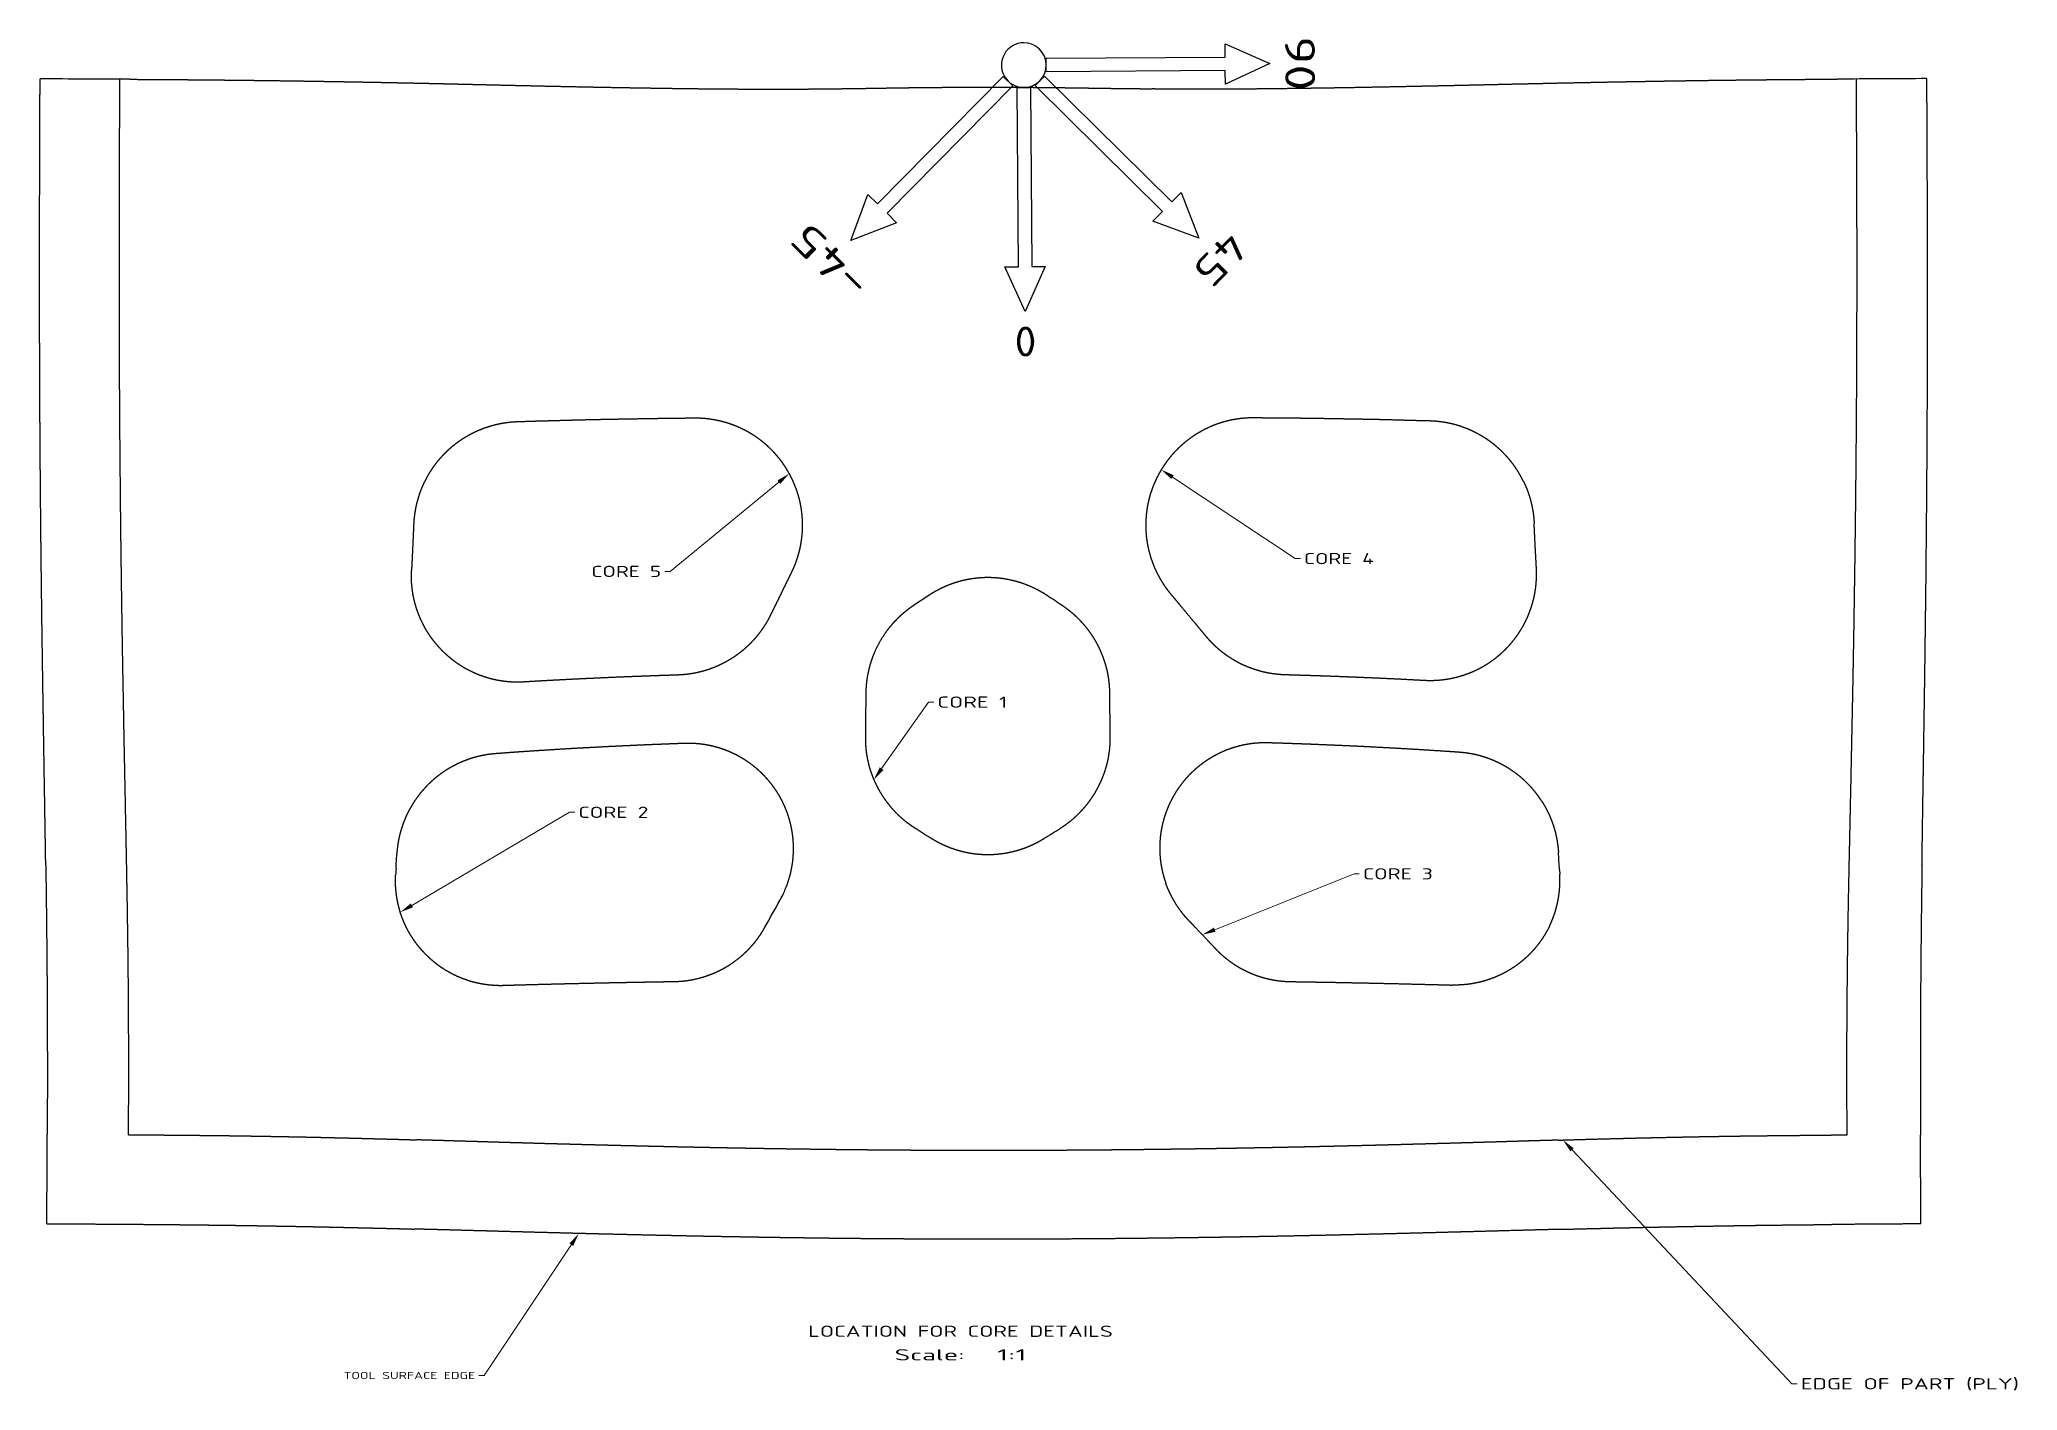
# Model space of a CAD drawing. Extents: x 3 to 47.1, y 2.2 to 32.3.
import ezdxf
from ezdxf.enums import TextEntityAlignment as Align

# ---------------------------------------------------------------- set-up
doc = ezdxf.new("R2010")
doc.units = 0
doc.header["$MEASUREMENT"] = 0
doc.layers.get('0').update_dxf_attribs({"lineweight": 13})
doc.styles.get("Standard").update_dxf_attribs({"font": 'isocp.shx'})

# ---------------------------------------------------------------- blocks, each defined once
blk = doc.blocks.new('BLOCK1')
at = {"color": 7, "lineweight": 15}
for s, width, p, p2 in [('LOCATION FOR CORE DETAILS', 1.218507, (-5.100772, -2.398827), (1.70256, -2.398827)), ('Scale:', 1.474719, (-3.169939, -2.925493), (-1.607439, -2.925493)), ('  1:1', 1.302169, (-1.514939, -2.925493), (-0.228272, -2.925493))]:
    blk.add_text(s, height=0.25, dxfattribs=dict(at, width=width)).set_placement(p, p2, align=Align.FIT)
blk = doc.blocks.new('BLOCK2')
at = {"color": 7, "lineweight": 15}
blk.add_lwpolyline([(11.952938, 1.778392), (16.86102, -3.446103), (16.97913, -3.446103)], dxfattribs=at)
blk.add_solid([(11.989378, 1.812626), (11.747533, 1.997039), (11.916497, 1.744159)], dxfattribs=at)
at = {"color": 7, "lineweight": 15, "width": 1.207345}
blk.add_text('EDGE OF PART (PLY)', height=0.25, dxfattribs=at).set_placement((17.05787, -3.571103), (21.930369, -3.571103), align=Align.FIT)
blk = doc.blocks.new('BLOCK3')
at = {"color": 7, "lineweight": 15}
blk.add_lwpolyline([(-3.461637, 10.289142), (-2.413657, 11.775429), (-2.295547, 11.775429)], dxfattribs=at)
blk.add_solid([(-3.5025, 10.317955), (-3.634512, 10.043965), (-3.420775, 10.260331)], dxfattribs=at)
at = {"color": 7, "lineweight": 15, "width": 1.141304}
blk.add_text('CORE 1', height=0.25, dxfattribs=at).set_placement((-2.216807, 11.650429), (-0.654307, 11.650429), align=Align.FIT)
blk = doc.blocks.new('BLOCK4')
at = {"color": 7, "lineweight": 15}
blk.add_lwpolyline([(-13.947004, 7.236185), (-10.425533, 9.314638), (-10.307423, 9.314638)], dxfattribs=at)
blk.add_solid([(-13.972419, 7.279243), (-14.205357, 7.083699), (-13.92159, 7.193126)], dxfattribs=at)
at = {"color": 7, "lineweight": 15, "width": 1.084711}
blk.add_text('CORE 2', height=0.25, dxfattribs=at).set_placement((-10.228682, 9.189638), (-8.666182, 9.189638), align=Align.FIT)
blk = doc.blocks.new('BLOCK5')
at = {"color": 7, "lineweight": 15}
blk.add_lwpolyline([(3.975434, 6.693344), (7.086133, 7.941174), (7.204243, 7.941174)], dxfattribs=at)
blk.add_solid([(3.956819, 6.739749), (3.697005, 6.581655), (3.994049, 6.646939)], dxfattribs=at)
at = {"color": 7, "lineweight": 15, "width": 1.084711}
blk.add_text('CORE 3', height=0.25, dxfattribs=at).set_placement((7.282983, 7.816174), (8.845483, 7.816174), align=Align.FIT)
blk = doc.blocks.new('BLOCK6')
at = {"color": 7, "lineweight": 15}
blk.add_lwpolyline([(3.033138, 16.7997), (5.769898, 14.980178), (5.888008, 14.980178)], dxfattribs=at)
blk.add_solid([(3.060821, 16.841337), (2.783317, 16.965792), (3.005456, 16.758062)], dxfattribs=at)
at = {"color": 7, "lineweight": 15, "width": 1.07582}
blk.add_text('CORE 4', height=0.25, dxfattribs=at).set_placement((5.966748, 14.855178), (7.529248, 14.855178), align=Align.FIT)
blk = doc.blocks.new('BLOCK7')
at = {"color": 7, "lineweight": 15}
blk.add_lwpolyline([(-5.753176, 16.687924), (-8.183195, 14.694038), (-8.301306, 14.694038)], dxfattribs=at)
blk.add_solid([(-5.721461, 16.649271), (-5.521258, 16.878218), (-5.784892, 16.726576)], dxfattribs=at)
at = {"color": 7, "lineweight": 15, "width": 1.084711}
blk.add_text('CORE 5', height=0.25, dxfattribs=at).set_placement((-9.942546, 14.569039), (-8.380046, 14.569039), align=Align.FIT)
blk = doc.blocks.new('BLOCK8')
at = {"color": 7, "lineweight": 15}
blk.add_lwpolyline([(-10.386598, -0.339908), (-12.335097, -3.260907), (-12.453207, -3.260907)], dxfattribs=at)
blk.add_solid([(-10.345004, -0.367654), (-10.220121, -0.090343), (-10.428192, -0.312162)], dxfattribs=at)
at = {"color": 7, "lineweight": 15, "width": 1.149167}
blk.add_text('TOOL SURFACE EDGE', height=0.16, dxfattribs=at).set_placement((-15.473814, -3.340906), (-12.531947, -3.340906), align=Align.FIT)
blk = doc.blocks.new('BLOCK9')
at = {"color": 7, "lineweight": 15, "width": 1.042432}
blk.add_text('90', height=0.665984, rotation=270.359258, dxfattribs=at).set_placement((5.545101, 26.646887), (5.552771, 25.423721), align=Align.FIT)
blk = doc.blocks.new('BLOCK10')
at = {"color": 7, "lineweight": 15, "width": 0.98}
blk.add_text('-45', height=0.665984, rotation=135.37704, dxfattribs=at).set_placement((-3.689343, 21.156671), (-5.082935, 22.532041), align=Align.FIT)
blk = doc.blocks.new('BLOCK11')
at = {"color": 7, "lineweight": 15, "width": 1.042432}
blk.add_text('45', height=0.665984, rotation=225.341454, dxfattribs=at).set_placement((4.295595, 22.33113), (3.435838, 21.461064), align=Align.FIT)
blk = doc.blocks.new('BLOCK12')
at = {"color": 7, "lineweight": 15, "width": 0.905882}
blk.add_text('0', height=0.665984, rotation=180.35915, dxfattribs=at).set_placement((-0.005299, 20.16177), (-0.493678, 20.158708), align=Align.FIT)
blk = doc.blocks.new('BLOCK13')
at = {"color": 5, "lineweight": 30}
for p, q in [((0.213, 26.152), (4.21, 26.177)), ((0.215, 25.852), (0.213, 26.152)), ((4.21, 26.177), (4.208, 26.477)), ((4.208, 26.477), (5.21, 26.033)), ((4.212, 25.877), (0.215, 25.852)), ((4.214, 25.577), (4.212, 25.877)), ((5.21, 26.033), (4.214, 25.577))]:
    blk.add_line(p, q, dxfattribs=at)
at = {"color": 3, "lineweight": 30}
for p, q in [((-3.553, 22.902), (-0.744, 25.748)), ((-0.744, 25.748), (-0.531, 25.538)), ((-0.531, 25.538), (-3.339, 22.691)), ((-4.148, 22.085), (-3.766, 23.113)), ((-3.766, 23.113), (-3.553, 22.902)), ((-3.339, 22.691), (-3.126, 22.481)), ((-3.126, 22.481), (-4.148, 22.085))]:
    blk.add_line(p, q, dxfattribs=at)
at = {"color": 1, "lineweight": 30}
for p, q in [((-0.036, 25.541), (0.175, 25.754)), ((0.175, 25.754), (3.019, 22.943)), ((2.808, 22.73), (-0.036, 25.541)), ((3.019, 22.943), (3.23, 23.157)), ((3.23, 23.157), (3.625, 22.134)), ((2.598, 22.517), (2.808, 22.73)), ((3.625, 22.134), (2.598, 22.517))]:
    blk.add_line(p, q, dxfattribs=at)
at = {"color": 7, "lineweight": 30}
for p, q in [((-4.819, 25.468), (-4.761, 25.469)), ((2.64, 25.47), (2.583, 25.471)), ((-2.409, 14.156), (-2.75, 13.93)), ((11.673, 8.03), (11.678, 7.935)), ((-20.272, 2.113), (-20.089, 2.112)), ((18.086, 2.108), (17.734, 2.106))]:
    blk.add_line(p, q, dxfattribs=at)
at = {"color": 9, "lineweight": 30}
for p, q in [((-0.433, 25.498), (-0.133, 25.5)), ((-0.408, 21.498), (-0.433, 25.498)), ((-0.133, 25.5), (-0.108, 21.5)), ((-0.708, 21.496), (-0.408, 21.498)), ((-0.252, 20.499), (-0.708, 21.496)), ((0.192, 21.502), (-0.252, 20.499)), ((-0.108, 21.5), (0.192, 21.502))]:
    blk.add_line(p, q, dxfattribs=at)
at = {"color": 7, "lineweight": 30}
for points in [[(-20.244, 25.683, 0.000224), (-22.247, 25.692)], [(19.874, 25.698, 0.000231), (17.871, 25.687)], [(0.574, 13.929, 0.00056), (0.233, 14.156)], [(-2.713, 8.963, 0.000611), (-2.352, 8.735)], [(0.171, 8.734, 0.00072), (0.533, 8.961)], [(11.673, 8.03, 0.00022), (11.649, 8.424)], [(-14.301, 8.058, 0.000704), (-14.309, 7.914)], [(-14.301, 8.058, 0.000397), (-14.283, 8.378)], [(-5.725, 7.359, 0.043983), (-5.554, 7.743)], [(-6.066, 6.748, 0.001038), (-5.725, 7.359)]]:
    blk.add_lwpolyline(points, format="xyb", dxfattribs=at)
for start_param, end_param in [(0, 3.141593), (3.141593, 6.283185)]:
    blk.add_ellipse((-0.286, 25.999), major_axis=(-0.003, 0.5), ratio=0.999379, start_param=start_param, end_param=end_param, dxfattribs=at)
for points, knots in [([(-22.12, 8.136), (-22.126, 8.487), (-22.131, 8.838), (-22.137, 9.189), (-22.148, 9.891), (-22.16, 10.593), (-22.165, 10.94), (-22.177, 11.671), (-22.188, 12.402), (-22.192, 12.639), (-22.198, 13.11), (-22.205, 13.581), (-22.206, 13.652), (-22.208, 13.832), (-22.21, 14.011), (-22.212, 14.099), (-22.215, 14.369), (-22.218, 14.639), (-22.22, 14.787), (-22.223, 15.057), (-22.226, 15.327), (-22.227, 15.415), (-22.229, 15.593), (-22.231, 15.772), (-22.231, 15.848), (-22.239, 16.64), (-22.245, 17.434), (-22.25, 18.136), (-22.254, 19.011), (-22.256, 19.887), (-22.257, 20.073), (-22.258, 20.421), (-22.258, 20.77), (-22.258, 20.946), (-22.258, 21.297), (-22.258, 21.649), (-22.258, 21.824), (-22.257, 22.703), (-22.255, 23.582), (-22.253, 24.286), (-22.25, 24.989), (-22.247, 25.692)], [0, 0, 0, 0, 0, 0, 63.063547, 63.063547, 63.063547, 126.320229, 126.320229, 126.320229, 194.489128, 194.489128, 194.489128, 211.034, 211.034, 211.034, 226.801667, 226.801667, 226.801667, 259.539425, 259.539425, 259.539425, 275.310389, 275.310389, 275.310389, 291.622605, 291.622605, 291.622605, 417.812513, 417.812513, 417.812513, 448.912618, 448.912618, 448.912618, 480.471609, 480.471609, 480.471609, 512.0306, 512.0306, 512.0306, 638.320693, 638.320693, 638.320693, 638.320693, 638.320693, 638.320693]), ([(-20.314, 8.163), (-20.321, 8.515), (-20.328, 8.866), (-20.335, 9.218), (-20.345, 9.743), (-20.356, 10.268), (-20.359, 10.448), (-20.366, 10.797), (-20.373, 11.146), (-20.376, 11.321), (-20.386, 11.867), (-20.396, 12.412), (-20.401, 12.683), (-20.41, 13.223), (-20.418, 13.764), (-20.421, 13.955), (-20.426, 14.303), (-20.431, 14.65), (-20.433, 14.818), (-20.438, 15.165), (-20.442, 15.511), (-20.444, 15.707), (-20.448, 16.052), (-20.452, 16.396), (-20.453, 16.571), (-20.458, 17.096), (-20.463, 17.621), (-20.465, 17.971), (-20.47, 18.667), (-20.473, 19.363), (-20.474, 19.731), (-20.476, 20.252), (-20.477, 20.773), (-20.477, 20.948), (-20.477, 21.297), (-20.477, 21.647), (-20.477, 21.826), (-20.477, 22.702), (-20.474, 23.577), (-20.472, 24.279), (-20.468, 24.982), (-20.465, 25.684)], [0, 0, 0, 0, 0, 0, 89.259601, 89.259601, 89.259601, 133.551788, 133.551788, 133.551788, 178.156162, 178.156162, 178.156162, 272.366908, 272.366908, 272.366908, 315.920246, 315.920246, 315.920246, 360.972918, 360.972918, 360.972918, 404.25207, 404.25207, 404.25207, 448.830667, 448.830667, 448.830667, 537.9927, 537.9927, 537.9927, 626.04426, 626.04426, 626.04426, 670.63698, 670.63698, 670.63698, 714.937654, 714.937654, 714.937654, 893.354619, 893.354619, 893.354619, 893.354619, 893.354619, 893.354619]), ([(-20.244, 25.683), (-20.02, 25.682), (-19.795, 25.68), (-19.57, 25.679), (-19.267, 25.677), (-18.964, 25.675), (-18.903, 25.674), (-18.675, 25.672), (-18.447, 25.67), (-18.297, 25.669), (-18.109, 25.667), (-17.922, 25.665), (-17.885, 25.664), (-17.735, 25.663), (-17.585, 25.661), (-17.473, 25.66), (-17.277, 25.657), (-17.082, 25.655), (-17.039, 25.654), (-16.769, 25.651), (-16.498, 25.647), (-16.311, 25.644), (-16.074, 25.641), (-15.837, 25.636), (-15.848, 25.637), (-15.723, 25.634), (-15.599, 25.632), (-15.524, 25.631), (-15.405, 25.629), (-15.286, 25.627), (-15.274, 25.627), (-15.118, 25.624), (-14.962, 25.621), (-14.849, 25.619), (-14.669, 25.616), (-14.49, 25.612), (-14.383, 25.61), (-14.203, 25.606), (-14.024, 25.603), (-13.911, 25.6), (-13.761, 25.597), (-13.611, 25.594), (-13.574, 25.593), (-13.386, 25.589), (-13.198, 25.584), (-13.048, 25.581), (-12.898, 25.577), (-12.748, 25.574)], [0, 0, 0, 0, 0, 0, 47.424569, 47.424569, 47.424569, 63.991394, 63.991394, 63.991394, 95.610137, 95.610137, 95.610137, 103.514455, 103.514455, 103.514455, 127.227407, 127.227407, 127.227407, 144.707392, 144.707392, 144.707392, 184.236821, 184.236821, 184.236821, 194.680755, 194.680755, 194.680755, 210.493819, 210.493819, 210.493819, 219.717654, 219.717654, 219.717654, 243.440345, 243.440345, 243.440345, 257.582227, 257.582227, 257.582227, 281.310822, 281.310822, 281.310822, 289.220354, 289.220354, 289.220354, 320.878784, 320.878784, 320.878784, 320.878784, 320.878784, 320.878784]), ([(10.575, 25.577), (10.721, 25.58), (10.867, 25.583), (11.013, 25.586), (11.232, 25.591), (11.451, 25.596), (11.524, 25.598), (11.816, 25.604), (12.108, 25.61), (12.327, 25.614), (12.581, 25.62), (12.834, 25.624), (12.878, 25.625), (13.022, 25.628), (13.166, 25.63), (13.275, 25.632), (13.424, 25.635), (13.571, 25.637), (13.599, 25.638), (13.747, 25.64), (13.895, 25.643), (14.005, 25.645), (14.169, 25.647), (14.333, 25.65), (14.478, 25.652), (14.606, 25.654), (14.734, 25.656), (14.807, 25.657), (14.949, 25.659), (15.091, 25.661), (15.179, 25.662), (15.394, 25.665), (15.609, 25.667), (15.755, 25.669), (15.94, 25.671), (16.125, 25.673), (16.151, 25.673), (16.3, 25.675), (16.448, 25.676), (16.557, 25.677), (16.735, 25.679), (16.913, 25.68), (17.005, 25.681), (17.146, 25.682), (17.287, 25.683), (17.36, 25.684), (17.506, 25.685), (17.652, 25.686), (17.725, 25.686), (17.798, 25.687), (17.871, 25.687)], [0, 0, 0, 0, 0, 0, 30.786224, 30.786224, 30.786224, 46.177339, 46.177339, 46.177339, 92.347548, 92.347548, 92.347548, 99.659924, 99.659924, 99.659924, 122.744551, 122.744551, 122.744551, 130.890498, 130.890498, 130.890498, 153.965767, 153.965767, 153.965767, 165.54864, 165.54864, 165.54864, 180.934823, 180.934823, 180.934823, 195.517232, 195.517232, 195.517232, 226.289947, 226.289947, 226.289947, 234.532672, 234.532672, 234.532672, 257.61097, 257.61097, 257.61097, 272.001521, 272.001521, 272.001521, 287.386919, 287.386919, 287.386919, 302.772317, 302.772317, 302.772317, 302.772317, 302.772317, 302.772317]), ([(18.293, 25.69), (18.297, 24.986), (18.301, 24.283), (18.304, 23.58), (18.307, 22.528), (18.308, 21.476), (18.308, 21.121), (18.307, 20.596), (18.306, 20.071), (18.305, 19.896), (18.304, 19.547), (18.302, 19.197), (18.302, 19.017), (18.297, 18.141), (18.29, 17.265), (18.284, 16.569), (18.273, 15.692), (18.262, 14.815), (18.259, 14.64), (18.254, 14.29), (18.248, 13.94), (18.246, 13.764), (18.237, 13.231), (18.228, 12.697), (18.222, 12.38), (18.212, 11.846), (18.201, 11.312), (18.197, 11.137), (18.19, 10.786), (18.183, 10.436), (18.179, 10.26), (18.168, 9.734), (18.157, 9.208), (18.149, 8.857), (18.142, 8.505), (18.134, 8.154)], [0, 0, 0, 0, 0, 0, 178.520704, 178.520704, 178.520704, 267.506887, 267.506887, 267.506887, 312.108866, 312.108866, 312.108866, 356.384972, 356.384972, 356.384972, 535.014083, 535.014083, 535.014083, 579.604601, 579.604601, 579.604601, 624.195118, 624.195118, 624.195118, 715.448711, 715.448711, 715.448711, 760.046476, 760.046476, 760.046476, 804.644241, 804.644241, 804.644241, 893.853583, 893.853583, 893.853583, 893.853583, 893.853583, 893.853583]), ([(19.765, 8.131), (19.77, 8.482), (19.775, 8.833), (19.78, 9.184), (19.791, 9.9), (19.803, 10.616), (19.807, 10.91), (19.815, 11.451), (19.823, 11.992), (19.826, 12.167), (19.831, 12.521), (19.835, 12.874), (19.837, 13.04), (19.842, 13.399), (19.847, 13.758), (19.848, 13.911), (19.853, 14.268), (19.857, 14.625), (19.858, 14.8), (19.867, 15.68), (19.875, 16.56), (19.879, 17.255), (19.884, 18.13), (19.887, 19.005), (19.888, 19.202), (19.888, 19.548), (19.889, 19.894), (19.889, 20.07), (19.89, 20.597), (19.89, 21.124), (19.89, 21.477), (19.888, 22.532), (19.884, 23.587), (19.881, 24.291), (19.878, 24.994), (19.874, 25.698)], [0, 0, 0, 0, 0, 0, 63.087418, 63.087418, 63.087418, 128.77443, 128.77443, 128.77443, 160.319677, 160.319677, 160.319677, 192.324975, 192.324975, 192.324975, 224.888796, 224.888796, 224.888796, 256.435451, 256.435451, 256.435451, 382.976974, 382.976974, 382.976974, 413.6112, 413.6112, 413.6112, 445.172918, 445.172918, 445.172918, 508.23399, 508.23399, 508.23399, 634.557323, 634.557323, 634.557323, 634.557323, 634.557323, 634.557323]), ([(-12.748, 25.574), (-12.589, 25.57), (-12.431, 25.567), (-12.273, 25.563), (-11.956, 25.555), (-11.639, 25.548), (-11.481, 25.545), (-11.162, 25.537), (-10.844, 25.53), (-10.693, 25.527), (-10.454, 25.522), (-10.214, 25.517), (-10.135, 25.516), (-9.977, 25.512), (-9.818, 25.509), (-9.739, 25.508), (-9.422, 25.502), (-9.106, 25.496), (-8.868, 25.493), (-8.557, 25.487), (-8.246, 25.483), (-8.143, 25.481), (-7.911, 25.478), (-7.679, 25.475), (-7.521, 25.473), (-7.282, 25.471), (-7.043, 25.469), (-6.968, 25.468), (-6.808, 25.467), (-6.649, 25.466), (-6.569, 25.466), (-6.41, 25.465), (-6.251, 25.464), (-6.173, 25.464), (-6.014, 25.464), (-5.855, 25.464), (-5.775, 25.464), (-5.616, 25.464), (-5.457, 25.464), (-5.378, 25.464), (-5.263, 25.465), (-5.148, 25.466), (-5.089, 25.466), (-5.034, 25.467), (-4.979, 25.467), (-4.959, 25.467), (-4.919, 25.468), (-4.88, 25.468), (-4.86, 25.468), (-4.839, 25.468), (-4.819, 25.468), (-4.819, 25.468), (-4.819, 25.468), (-4.819, 25.468)], [0, 0, 0, 0, 0, 0, 35.786408, 35.786408, 35.786408, 71.574811, 71.574811, 71.574811, 107.815444, 107.815444, 107.815444, 125.709508, 125.709508, 125.709508, 143.603572, 143.603572, 143.603572, 197.293113, 197.293113, 197.293113, 213.817349, 213.817349, 213.817349, 249.61833, 249.61833, 249.61833, 267.731068, 267.731068, 267.731068, 285.630512, 285.630512, 285.630512, 303.638989, 303.638989, 303.638989, 321.544676, 321.544676, 321.544676, 339.463195, 339.463195, 339.463195, 347.365415, 347.365415, 347.365415, 351.845045, 351.845045, 351.845045, 356.324675, 356.324675, 356.324675, 356.381242, 356.381242, 356.381242, 356.381242, 356.381242, 356.381242]), ([(-4.761, 25.469), (-4.688, 25.47), (-4.614, 25.47), (-4.541, 25.471), (-4.394, 25.473), (-4.246, 25.475), (-4.173, 25.476), (-4.028, 25.478), (-3.882, 25.48), (-3.802, 25.481), (-3.657, 25.484), (-3.512, 25.486), (-3.438, 25.487), (-3.221, 25.491), (-3.003, 25.494), (-2.844, 25.496), (-2.663, 25.499), (-2.483, 25.5), (-2.446, 25.501), (-2.373, 25.501), (-2.299, 25.502), (-2.263, 25.502), (-2.152, 25.503), (-2.042, 25.504), (-1.969, 25.505), (-1.82, 25.506), (-1.672, 25.507), (-1.604, 25.507), (-1.456, 25.508), (-1.308, 25.508), (-1.234, 25.508), (-1.013, 25.508), (-0.792, 25.508), (-0.649, 25.507), (-0.428, 25.506), (-0.207, 25.504), (-0.133, 25.504), (-0.023, 25.503), (0.087, 25.502), (0.124, 25.501), (0.27, 25.5), (0.417, 25.499), (0.527, 25.497), (0.713, 25.495), (0.9, 25.493), (0.961, 25.492), (1.111, 25.489), (1.261, 25.487), (1.334, 25.486), (1.444, 25.484), (1.555, 25.483), (1.591, 25.482), (1.665, 25.481), (1.738, 25.48), (1.775, 25.48), (1.885, 25.478), (1.995, 25.477), (2.068, 25.476), (2.215, 25.475), (2.362, 25.473), (2.436, 25.472), (2.509, 25.471), (2.583, 25.471)], [0, 0, 0, 0, 0, 0, 13.128522, 13.128522, 13.128522, 26.257044, 26.257044, 26.257044, 39.061296, 39.061296, 39.061296, 52.177353, 52.177353, 52.177353, 77.854073, 77.854073, 77.854073, 84.410097, 84.410097, 84.410097, 90.966122, 90.966122, 90.966122, 104.078169, 104.078169, 104.078169, 117.465912, 117.465912, 117.465912, 130.582934, 130.582934, 130.582934, 156.982954, 156.982954, 156.982954, 170.093377, 170.093377, 170.093377, 176.64859, 176.64859, 176.64859, 196.306881, 196.306881, 196.306881, 209.946227, 209.946227, 209.946227, 223.060394, 223.060394, 223.060394, 229.617478, 229.617478, 229.617478, 236.174562, 236.174562, 236.174562, 249.285898, 249.285898, 249.285898, 262.397233, 262.397233, 262.397233, 262.397233, 262.397233, 262.397233]), ([(2.64, 25.47), (2.679, 25.47), (2.717, 25.47), (2.756, 25.47), (2.831, 25.469), (2.907, 25.469), (2.953, 25.469), (3.106, 25.468), (3.259, 25.467), (3.374, 25.467), (3.568, 25.466), (3.761, 25.467), (3.849, 25.467), (4.006, 25.467), (4.162, 25.468), (4.242, 25.469), (4.397, 25.47), (4.551, 25.471), (4.648, 25.471), (4.882, 25.473), (5.116, 25.476), (5.275, 25.478), (5.515, 25.48), (5.756, 25.483), (5.825, 25.484), (6.066, 25.488), (6.306, 25.491), (6.465, 25.493), (6.702, 25.497), (6.939, 25.501), (7.022, 25.502), (7.338, 25.508), (7.654, 25.514), (7.892, 25.518), (8.213, 25.525), (8.534, 25.532), (8.597, 25.533), (8.839, 25.538), (9.08, 25.543), (9.239, 25.546), (9.476, 25.552), (9.714, 25.557), (9.793, 25.559), (9.997, 25.563), (10.201, 25.568), (10.326, 25.571), (10.45, 25.574), (10.575, 25.577)], [0, 0, 0, 0, 0, 0, 8.691256, 8.691256, 8.691256, 16.986407, 16.986407, 16.986407, 43.060182, 43.060182, 43.060182, 60.48937, 60.48937, 60.48937, 78.408278, 78.408278, 78.408278, 95.347416, 95.347416, 95.347416, 131.170084, 131.170084, 131.170084, 149.61692, 149.61692, 149.61692, 185.429524, 185.429524, 185.429524, 203.149578, 203.149578, 203.149578, 256.85054, 256.85054, 256.85054, 275.651181, 275.651181, 275.651181, 311.448995, 311.448995, 311.448995, 329.345581, 329.345581, 329.345581, 357.527851, 357.527851, 357.527851, 357.527851, 357.527851, 357.527851]), ([(-7.635, 18.114), (-7.794, 18.113), (-7.952, 18.111), (-8.111, 18.109), (-8.347, 18.106), (-8.583, 18.103), (-8.67, 18.101), (-8.945, 18.097), (-9.22, 18.092), (-9.42, 18.089), (-9.657, 18.084), (-9.894, 18.079), (-9.934, 18.078), (-10.133, 18.074), (-10.332, 18.069), (-10.485, 18.064), (-10.683, 18.059), (-10.883, 18.053), (-10.922, 18.052), (-11.002, 18.05), (-11.081, 18.048), (-11.121, 18.047), (-11.239, 18.044), (-11.358, 18.04), (-11.437, 18.037), (-11.516, 18.035), (-11.595, 18.032)], [0, 0, 0, 0, 0, 0, 35.448918, 35.448918, 35.448918, 52.749326, 52.749326, 52.749326, 96.926945, 96.926945, 96.926945, 105.784527, 105.784527, 105.784527, 141.499592, 141.499592, 141.499592, 150.35819, 150.35819, 150.35819, 159.216787, 159.216787, 159.216787, 176.915506, 176.915506, 176.915506, 176.915506, 176.915506, 176.915506]), ([(-5.468, 14.675), (-5.442, 14.728), (-5.417, 14.783), (-5.394, 14.839), (-5.359, 14.933), (-5.328, 15.028), (-5.317, 15.067), (-5.29, 15.163), (-5.269, 15.261), (-5.258, 15.321), (-5.244, 15.41), (-5.235, 15.499), (-5.232, 15.529), (-5.226, 15.619), (-5.223, 15.709), (-5.224, 15.769), (-5.227, 15.849), (-5.233, 15.929), (-5.235, 15.949), (-5.24, 15.999), (-5.246, 16.048), (-5.25, 16.078), (-5.26, 16.137), (-5.271, 16.196), (-5.277, 16.226), (-5.29, 16.284), (-5.305, 16.342), (-5.313, 16.371), (-5.336, 16.448), (-5.361, 16.524), (-5.379, 16.571), (-5.412, 16.656), (-5.449, 16.738), (-5.467, 16.774), (-5.503, 16.846), (-5.542, 16.916), (-5.562, 16.95), (-5.593, 17.001), (-5.626, 17.052), (-5.638, 17.068), (-5.666, 17.109), (-5.695, 17.15), (-5.714, 17.174), (-5.75, 17.221), (-5.789, 17.267), (-5.808, 17.29), (-5.848, 17.335), (-5.889, 17.379), (-5.91, 17.401), (-5.953, 17.443), (-5.997, 17.485), (-6.019, 17.505), (-6.072, 17.552), (-6.127, 17.596), (-6.159, 17.621), (-6.207, 17.657), (-6.256, 17.692), (-6.272, 17.703), (-6.314, 17.731), (-6.356, 17.757), (-6.381, 17.773), (-6.467, 17.823), (-6.556, 17.87), (-6.62, 17.9), (-6.702, 17.936), (-6.787, 17.967), (-6.805, 17.974), (-6.852, 17.991), (-6.9, 18.006), (-6.929, 18.015), (-6.986, 18.031), (-7.044, 18.046), (-7.073, 18.053), (-7.132, 18.066), (-7.191, 18.077), (-7.221, 18.082), (-7.29, 18.093), (-7.359, 18.102), (-7.399, 18.106), (-7.47, 18.111), (-7.542, 18.114), (-7.573, 18.115), (-7.604, 18.115), (-7.635, 18.114)], [0, 0, 0, 0, 0, 0, 15.930339, 15.930339, 15.930339, 26.611231, 26.611231, 26.611231, 42.563715, 42.563715, 42.563715, 50.514283, 50.514283, 50.514283, 66.459824, 66.459824, 66.459824, 71.786094, 71.786094, 71.786094, 79.75441, 79.75441, 79.75441, 87.728459, 87.728459, 87.728459, 95.709039, 95.709039, 95.709039, 109.010619, 109.010619, 109.010619, 119.654314, 119.654314, 119.654314, 130.291181, 130.291181, 130.291181, 135.602442, 135.602442, 135.602442, 143.561295, 143.561295, 143.561295, 151.535873, 151.535873, 151.535873, 159.519179, 159.519179, 159.519179, 167.535737, 167.535737, 167.535737, 178.228363, 178.228363, 178.228363, 183.537722, 183.537722, 183.537722, 191.458412, 191.458412, 191.458412, 210.094816, 210.094816, 210.094816, 215.412395, 215.412395, 215.412395, 223.363257, 223.363257, 223.363257, 231.330577, 231.330577, 231.330577, 239.313436, 239.313436, 239.313436, 249.982704, 249.982704, 249.982704, 258.273253, 258.273253, 258.273253, 258.273253, 258.273253, 258.273253]), ([(4.845, 18.122), (4.816, 18.122), (4.787, 18.122), (4.758, 18.121), (4.65, 18.117), (4.542, 18.107), (4.463, 18.096), (4.345, 18.075), (4.229, 18.046), (4.191, 18.036), (4.124, 18.016), (4.057, 17.994), (4.029, 17.984), (3.973, 17.964), (3.918, 17.941), (3.891, 17.93), (3.826, 17.901), (3.763, 17.871), (3.727, 17.852), (3.621, 17.796), (3.519, 17.732), (3.453, 17.687), (3.373, 17.627), (3.296, 17.564), (3.281, 17.551), (3.235, 17.511), (3.19, 17.47), (3.161, 17.442), (3.112, 17.393), (3.064, 17.341), (3.043, 17.319), (3.01, 17.281), (2.978, 17.242), (2.966, 17.226), (2.916, 17.163), (2.868, 17.098), (2.834, 17.048), (2.791, 16.98), (2.75, 16.91), (2.741, 16.893), (2.721, 16.857), (2.702, 16.822), (2.693, 16.804), (2.675, 16.768), (2.658, 16.731), (2.65, 16.713), (2.633, 16.677), (2.618, 16.64), (2.61, 16.621), (2.592, 16.575), (2.575, 16.528), (2.565, 16.5), (2.533, 16.405), (2.507, 16.308), (2.491, 16.239), (2.467, 16.121), (2.451, 16.002), (2.446, 15.952), (2.437, 15.833), (2.435, 15.713), (2.436, 15.643), (2.444, 15.503), (2.462, 15.363), (2.474, 15.294), (2.494, 15.196), (2.52, 15.1), (2.528, 15.071), (2.553, 14.984), (2.583, 14.898), (2.605, 14.842), (2.644, 14.748), (2.687, 14.658), (2.706, 14.622), (2.734, 14.569), (2.764, 14.516), (2.774, 14.499), (2.795, 14.465), (2.816, 14.431), (2.827, 14.414), (2.865, 14.357), (2.905, 14.301), (2.934, 14.262), (2.964, 14.224), (2.996, 14.187)], [0, 0, 0, 0, 0, 0, 7.729395, 7.729395, 7.729395, 28.820537, 28.820537, 28.820537, 39.485575, 39.485575, 39.485575, 47.412455, 47.412455, 47.412455, 55.351812, 55.351812, 55.351812, 66.112835, 66.112835, 66.112835, 87.192968, 87.192968, 87.192968, 92.544536, 92.544536, 92.544536, 103.233346, 103.233346, 103.233346, 111.224264, 111.224264, 111.224264, 116.562682, 116.562682, 116.562682, 132.569999, 132.569999, 132.569999, 137.918991, 137.918991, 137.918991, 143.251838, 143.251838, 143.251838, 148.574179, 148.574179, 148.574179, 153.875268, 153.875268, 153.875268, 161.811054, 161.811054, 161.811054, 180.451531, 180.451531, 180.451531, 193.693545, 193.693545, 193.693545, 212.316868, 212.316868, 212.316868, 230.932188, 230.932188, 230.932188, 238.911367, 238.911367, 238.911367, 254.945326, 254.945326, 254.945326, 265.660068, 265.660068, 265.660068, 270.984516, 270.984516, 270.984516, 276.284843, 276.284843, 276.284843, 289.165195, 289.165195, 289.165195, 289.165195, 289.165195, 289.165195]), ([(8.782, 18.053), (8.624, 18.057), (8.466, 18.06), (8.308, 18.064), (7.995, 18.074), (7.681, 18.082), (7.524, 18.086), (7.328, 18.089), (7.133, 18.092), (7.087, 18.093), (6.853, 18.097), (6.62, 18.102), (6.419, 18.105), (6.184, 18.108), (5.948, 18.111), (5.909, 18.112), (5.83, 18.113), (5.751, 18.114), (5.712, 18.114), (5.515, 18.116), (5.317, 18.117), (5.161, 18.118), (5.003, 18.12), (4.845, 18.122)], [0, 0, 0, 0, 0, 0, 35.219371, 35.219371, 35.219371, 70.439097, 70.439097, 70.439097, 78.882635, 78.882635, 78.882635, 122.686683, 122.686683, 122.686683, 131.48922, 131.48922, 131.48922, 140.291757, 140.291757, 140.291757, 175.61501, 175.61501, 175.61501, 175.61501, 175.61501, 175.61501]), ([(-11.595, 18.032), (-11.645, 18.03), (-11.695, 18.027), (-11.745, 18.023), (-11.816, 18.015), (-11.886, 18.004), (-11.906, 18.001), (-11.965, 17.991), (-12.024, 17.979), (-12.064, 17.97), (-12.151, 17.949), (-12.237, 17.923), (-12.284, 17.907), (-12.397, 17.867), (-12.508, 17.82), (-12.572, 17.789), (-12.661, 17.743), (-12.748, 17.692), (-12.774, 17.677), (-12.837, 17.637), (-12.899, 17.595), (-12.935, 17.568), (-12.971, 17.541), (-13.006, 17.513)], [0, 0, 0, 0, 0, 0, 13.423143, 13.423143, 13.423143, 18.815183, 18.815183, 18.815183, 29.527178, 29.527178, 29.527178, 42.814144, 42.814144, 42.814144, 61.642097, 61.642097, 61.642097, 69.632532, 69.632532, 69.632532, 81.601108, 81.601108, 81.601108, 81.601108, 81.601108, 81.601108]), ([(10.868, 16.705), (10.85, 16.741), (10.832, 16.777), (10.813, 16.813), (10.769, 16.891), (10.72, 16.967), (10.693, 17.009), (10.647, 17.074), (10.598, 17.137), (10.579, 17.161), (10.541, 17.207), (10.501, 17.252), (10.481, 17.275), (10.433, 17.326), (10.383, 17.376), (10.354, 17.404), (10.295, 17.458), (10.234, 17.51), (10.203, 17.535), (10.147, 17.578), (10.09, 17.618), (10.066, 17.635), (9.999, 17.68), (9.931, 17.722), (9.887, 17.747), (9.807, 17.79), (9.725, 17.83), (9.689, 17.847), (9.624, 17.875), (9.559, 17.9), (9.531, 17.91), (9.475, 17.93), (9.418, 17.948), (9.39, 17.957), (9.332, 17.973), (9.274, 17.988), (9.244, 17.994), (9.156, 18.014), (9.067, 18.029), (9.007, 18.037), (8.926, 18.045), (8.844, 18.05), (8.823, 18.051), (8.803, 18.052), (8.782, 18.053)], [0, 0, 0, 0, 0, 0, 10.761874, 10.761874, 10.761874, 24.086209, 24.086209, 24.086209, 32.083071, 32.083071, 32.083071, 40.129829, 40.129829, 40.129829, 50.89517, 50.89517, 50.89517, 61.562294, 61.562294, 61.562294, 69.517087, 69.517087, 69.517087, 82.926796, 82.926796, 82.926796, 93.689146, 93.689146, 93.689146, 101.619202, 101.619202, 101.619202, 109.576929, 109.576929, 109.576929, 117.596826, 117.596826, 117.596826, 133.684859, 133.684859, 133.684859, 139.26981, 139.26981, 139.26981, 139.26981, 139.26981, 139.26981]), ([(-13.006, 17.513), (-13.022, 17.501), (-13.037, 17.489), (-13.052, 17.476), (-13.09, 17.444), (-13.128, 17.411), (-13.15, 17.391), (-13.193, 17.35), (-13.235, 17.307), (-13.256, 17.286), (-13.303, 17.235), (-13.349, 17.182), (-13.375, 17.151), (-13.424, 17.088), (-13.471, 17.024), (-13.494, 16.991), (-13.532, 16.933), (-13.569, 16.874), (-13.584, 16.848), (-13.613, 16.797), (-13.641, 16.744), (-13.655, 16.717), (-13.686, 16.654), (-13.714, 16.59), (-13.73, 16.553), (-13.767, 16.46), (-13.799, 16.365), (-13.816, 16.308), (-13.837, 16.23), (-13.854, 16.152), (-13.859, 16.132), (-13.876, 16.045), (-13.89, 15.957), (-13.898, 15.888), (-13.904, 15.82), (-13.907, 15.751)], [0, 0, 0, 0, 0, 0, 5.311361, 5.311361, 5.311361, 13.27222, 13.27222, 13.27222, 21.255359, 21.255359, 21.255359, 31.961879, 31.961879, 31.961879, 42.593285, 42.593285, 42.593285, 50.525863, 50.525863, 50.525863, 58.542564, 58.542564, 58.542564, 69.347791, 69.347791, 69.347791, 85.361203, 85.361203, 85.361203, 90.766781, 90.766781, 90.766781, 109.214545, 109.214545, 109.214545, 109.214545, 109.214545, 109.214545]), ([(10.868, 16.705), (10.885, 16.67), (10.901, 16.635), (10.917, 16.6), (10.939, 16.546), (10.959, 16.492), (10.966, 16.474), (10.992, 16.402), (11.015, 16.328), (11.03, 16.272), (11.053, 16.179), (11.071, 16.084), (11.078, 16.046), (11.09, 15.97), (11.098, 15.893), (11.102, 15.854), (11.104, 15.816), (11.106, 15.778)], [0, 0, 0, 0, 0, 0, 10.308652, 10.308652, 10.308652, 15.462104, 15.462104, 15.462104, 30.91747, 30.91747, 30.91747, 41.222764, 41.222764, 41.222764, 51.50923, 51.50923, 51.50923, 51.50923, 51.50923, 51.50923]), ([(-13.907, 15.751), (-13.909, 15.688), (-13.912, 15.625), (-13.915, 15.563), (-13.921, 15.425), (-13.927, 15.288), (-13.933, 15.17), (-13.939, 15.033), (-13.946, 14.896), (-13.949, 14.833), (-13.952, 14.771), (-13.955, 14.708)], [0, 0, 0, 0, 0, 0, 13.809164, 13.809164, 13.809164, 30.336218, 30.336218, 30.336218, 44.133891, 44.133891, 44.133891, 44.133891, 44.133891, 44.133891]), ([(-13.251, 12.907), (-13.279, 12.935), (-13.307, 12.963), (-13.334, 12.993), (-13.375, 13.038), (-13.413, 13.084), (-13.426, 13.099), (-13.463, 13.146), (-13.499, 13.193), (-13.523, 13.226), (-13.573, 13.299), (-13.621, 13.375), (-13.646, 13.418), (-13.684, 13.488), (-13.719, 13.559), (-13.732, 13.586), (-13.757, 13.64), (-13.78, 13.696), (-13.791, 13.724), (-13.809, 13.77), (-13.826, 13.818), (-13.833, 13.837), (-13.852, 13.894), (-13.869, 13.951), (-13.879, 13.99), (-13.901, 14.077), (-13.919, 14.165), (-13.927, 14.214), (-13.946, 14.342), (-13.956, 14.47), (-13.959, 14.55), (-13.959, 14.629), (-13.955, 14.708)], [0, 0, 0, 0, 0, 0, 10.75821, 10.75821, 10.75821, 16.143692, 16.143692, 16.143692, 26.852463, 26.852463, 26.852463, 40.191095, 40.191095, 40.191095, 48.214615, 48.214615, 48.214615, 56.277098, 56.277098, 56.277098, 61.668062, 61.668062, 61.668062, 72.411324, 72.411324, 72.411324, 85.753138, 85.753138, 85.753138, 107.003446, 107.003446, 107.003446, 107.003446, 107.003446, 107.003446]), ([(-5.929, 13.732), (-5.892, 13.807), (-5.855, 13.883), (-5.818, 13.959), (-5.755, 14.089), (-5.692, 14.217), (-5.659, 14.286), (-5.605, 14.395), (-5.551, 14.505), (-5.523, 14.562), (-5.496, 14.618), (-5.468, 14.675)], [0, 0, 0, 0, 0, 0, 18.415564, 18.415564, 18.415564, 31.501096, 31.501096, 31.501096, 45.312428, 45.312428, 45.312428, 45.312428, 45.312428, 45.312428]), ([(11.019, 13.825), (11.045, 13.896), (11.068, 13.968), (11.088, 14.042), (11.114, 14.153), (11.133, 14.265), (11.138, 14.303), (11.148, 14.378), (11.155, 14.454), (11.157, 14.492), (11.161, 14.568), (11.162, 14.644), (11.161, 14.682), (11.16, 14.72), (11.158, 14.758)], [0, 0, 0, 0, 0, 0, 22.48404, 22.48404, 22.48404, 33.72961, 33.72961, 33.72961, 44.972854, 44.972854, 44.972854, 56.208746, 56.208746, 56.208746, 56.208746, 56.208746, 56.208746]), ([(0.233, 14.156), (0.158, 14.206), (0.081, 14.252), (0.001, 14.295), (-0.18, 14.381), (-0.37, 14.448), (-0.476, 14.479), (-0.623, 14.513), (-0.772, 14.535), (-0.811, 14.54), (-0.901, 14.549), (-0.991, 14.554), (-1.04, 14.556), (-1.141, 14.556), (-1.241, 14.551), (-1.291, 14.547), (-1.4, 14.536), (-1.509, 14.519), (-1.568, 14.508), (-1.675, 14.484), (-1.781, 14.453), (-1.829, 14.438), (-1.923, 14.406), (-2.016, 14.368), (-2.062, 14.348), (-2.161, 14.302), (-2.258, 14.25), (-2.309, 14.221), (-2.36, 14.189), (-2.409, 14.156)], [0, 0, 0, 0, 0, 0, 24.121705, 24.121705, 24.121705, 53.529355, 53.529355, 53.529355, 64.202258, 64.202258, 64.202258, 77.534623, 77.534623, 77.534623, 90.913384, 90.913384, 90.913384, 106.912301, 106.912301, 106.912301, 120.231981, 120.231981, 120.231981, 133.597521, 133.597521, 133.597521, 149.446471, 149.446471, 149.446471, 149.446471, 149.446471, 149.446471]), ([(2.996, 14.187), (3.071, 14.097), (3.147, 14.007), (3.232, 13.904), (3.383, 13.723), (3.535, 13.54), (3.616, 13.443), (3.692, 13.351), (3.768, 13.259)], [0, 0, 0, 0, 0, 0, 25.906263, 25.906263, 25.906263, 52.155763, 52.155763, 52.155763, 52.155763, 52.155763, 52.155763]), ([(-8.013, 12.387), (-7.943, 12.389), (-7.873, 12.394), (-7.803, 12.401), (-7.703, 12.415), (-7.605, 12.434), (-7.575, 12.441), (-7.526, 12.452), (-7.477, 12.464), (-7.458, 12.469), (-7.39, 12.488), (-7.323, 12.509), (-7.276, 12.526), (-7.201, 12.554), (-7.127, 12.585), (-7.099, 12.598), (-7.026, 12.631), (-6.955, 12.668), (-6.911, 12.692), (-6.824, 12.742), (-6.739, 12.798), (-6.698, 12.826), (-6.625, 12.88), (-6.554, 12.936), (-6.523, 12.962), (-6.449, 13.028), (-6.377, 13.097), (-6.336, 13.14), (-6.282, 13.2), (-6.231, 13.261), (-6.218, 13.277), (-6.181, 13.324), (-6.144, 13.372), (-6.121, 13.405), (-6.087, 13.455), (-6.055, 13.505), (-6.044, 13.522), (-6.013, 13.573), (-5.983, 13.625), (-5.964, 13.661), (-5.946, 13.696), (-5.929, 13.732)], [0, 0, 0, 0, 0, 0, 18.570179, 18.570179, 18.570179, 26.5424, 26.5424, 26.5424, 31.885762, 31.885762, 31.885762, 45.189942, 45.189942, 45.189942, 53.140391, 53.140391, 53.140391, 66.503217, 66.503217, 66.503217, 79.872877, 79.872877, 79.872877, 90.553992, 90.553992, 90.553992, 106.379888, 106.379888, 106.379888, 111.743827, 111.743827, 111.743827, 122.43363, 122.43363, 122.43363, 127.733418, 127.733418, 127.733418, 138.314859, 138.314859, 138.314859, 138.314859, 138.314859, 138.314859]), ([(-2.75, 13.93), (-2.792, 13.902), (-2.833, 13.873), (-2.873, 13.843), (-2.928, 13.8), (-2.982, 13.755), (-2.997, 13.742), (-3.023, 13.718), (-3.049, 13.695), (-3.06, 13.685), (-3.081, 13.664), (-3.103, 13.643), (-3.114, 13.633), (-3.152, 13.593), (-3.19, 13.553), (-3.217, 13.523), (-3.302, 13.425), (-3.38, 13.321), (-3.43, 13.246), (-3.529, 13.084), (-3.612, 12.913), (-3.65, 12.821), (-3.691, 12.708), (-3.724, 12.593), (-3.729, 12.573), (-3.749, 12.497), (-3.767, 12.419), (-3.778, 12.36), (-3.795, 12.249), (-3.806, 12.137), (-3.81, 12.084), (-3.812, 12.031), (-3.812, 11.978)], [0, 0, 0, 0, 0, 0, 13.349625, 13.349625, 13.349625, 18.694515, 18.694515, 18.694515, 22.700452, 22.700452, 22.700452, 26.706389, 26.706389, 26.706389, 37.435087, 37.435087, 37.435087, 61.493388, 61.493388, 61.493388, 88.265782, 88.265782, 88.265782, 93.617283, 93.617283, 93.617283, 109.60829, 109.60829, 109.60829, 123.832997, 123.832997, 123.832997, 123.832997, 123.832997, 123.832997]), ([(1.634, 11.978), (1.634, 12.028), (1.632, 12.077), (1.629, 12.127), (1.618, 12.246), (1.601, 12.363), (1.588, 12.431), (1.561, 12.547), (1.527, 12.662), (1.511, 12.708), (1.481, 12.794), (1.447, 12.877), (1.431, 12.914), (1.381, 13.023), (1.325, 13.129), (1.284, 13.197), (1.219, 13.298), (1.147, 13.394), (1.123, 13.425), (1.066, 13.495), (1.007, 13.561), (0.973, 13.597), (0.917, 13.654), (0.858, 13.708), (0.836, 13.728), (0.783, 13.774), (0.728, 13.818), (0.696, 13.843), (0.652, 13.875), (0.608, 13.906), (0.597, 13.914), (0.586, 13.921), (0.574, 13.929)], [0, 0, 0, 0, 0, 0, 13.38829, 13.38829, 13.38829, 31.961376, 31.961376, 31.961376, 45.424931, 45.424931, 45.424931, 56.198876, 56.198876, 56.198876, 77.503766, 77.503766, 77.503766, 88.213329, 88.213329, 88.213329, 101.473979, 101.473979, 101.473979, 109.477233, 109.477233, 109.477233, 120.267141, 120.267141, 120.267141, 123.897602, 123.897602, 123.897602, 123.897602, 123.897602, 123.897602]), ([(8.663, 12.263), (8.713, 12.261), (8.763, 12.259), (8.813, 12.259), (8.903, 12.262), (8.992, 12.268), (9.032, 12.272), (9.112, 12.281), (9.191, 12.293), (9.23, 12.301), (9.298, 12.314), (9.366, 12.331), (9.395, 12.338), (9.482, 12.362), (9.567, 12.389), (9.623, 12.41), (9.698, 12.439), (9.771, 12.472), (9.789, 12.48), (9.825, 12.497), (9.861, 12.515), (9.878, 12.524), (9.923, 12.547), (9.966, 12.572), (9.992, 12.587), (10.043, 12.617), (10.094, 12.65), (10.118, 12.666), (10.168, 12.7), (10.216, 12.736), (10.239, 12.754), (10.294, 12.797), (10.348, 12.842), (10.378, 12.869), (10.429, 12.916), (10.478, 12.965), (10.499, 12.987), (10.568, 13.059), (10.632, 13.135), (10.675, 13.19), (10.734, 13.271), (10.789, 13.355), (10.805, 13.38), (10.856, 13.465), (10.904, 13.553), (10.934, 13.616), (10.97, 13.695), (11.001, 13.776), (11.008, 13.792), (11.014, 13.808), (11.019, 13.825)], [0, 0, 0, 0, 0, 0, 14.782234, 14.782234, 14.782234, 26.629867, 26.629867, 26.629867, 38.469653, 38.469653, 38.469653, 47.330574, 47.330574, 47.330574, 65.085994, 65.085994, 65.085994, 71.015, 71.015, 71.015, 76.94194, 76.94194, 76.94194, 85.81049, 85.81049, 85.81049, 94.681633, 94.681633, 94.681633, 103.575169, 103.575169, 103.575169, 115.456855, 115.456855, 115.456855, 124.338573, 124.338573, 124.338573, 145.06138, 145.06138, 145.06138, 153.938474, 153.938474, 153.938474, 174.654433, 174.654433, 174.654433, 179.767322, 179.767322, 179.767322, 179.767322, 179.767322, 179.767322]), ([(3.768, 13.259), (3.793, 13.228), (3.82, 13.198), (3.847, 13.168), (3.888, 13.124), (3.931, 13.081), (3.945, 13.067), (3.996, 13.018), (4.048, 12.972), (4.086, 12.939), (4.149, 12.889), (4.214, 12.842), (4.238, 12.824), (4.296, 12.784), (4.356, 12.747), (4.39, 12.726), (4.442, 12.696), (4.495, 12.667), (4.513, 12.658), (4.557, 12.635), (4.602, 12.614), (4.629, 12.601), (4.703, 12.569), (4.777, 12.54), (4.825, 12.523), (4.892, 12.501), (4.959, 12.481), (4.979, 12.476), (5.056, 12.455), (5.134, 12.437), (5.193, 12.426), (5.299, 12.409), (5.405, 12.399), (5.452, 12.395), (5.499, 12.392), (5.546, 12.391)], [0, 0, 0, 0, 0, 0, 10.686729, 10.686729, 10.686729, 16.033042, 16.033042, 16.033042, 29.379282, 29.379282, 29.379282, 37.379244, 37.379244, 37.379244, 48.053238, 48.053238, 48.053238, 53.35792, 53.35792, 53.35792, 61.295414, 61.295414, 61.295414, 74.614648, 74.614648, 74.614648, 79.969393, 79.969393, 79.969393, 95.874008, 95.874008, 95.874008, 108.307407, 108.307407, 108.307407, 108.307407, 108.307407, 108.307407]), ([(-13.251, 12.907), (-13.222, 12.878), (-13.193, 12.851), (-13.163, 12.824), (-13.102, 12.771), (-13.04, 12.721), (-13.008, 12.697), (-12.951, 12.656), (-12.894, 12.617), (-12.869, 12.601), (-12.818, 12.569), (-12.767, 12.539), (-12.741, 12.525), (-12.662, 12.482), (-12.581, 12.443), (-12.526, 12.418), (-12.443, 12.384), (-12.358, 12.355), (-12.33, 12.345), (-12.254, 12.321), (-12.178, 12.3), (-12.129, 12.288), (-12.061, 12.273), (-11.992, 12.261), (-11.972, 12.258), (-11.913, 12.249), (-11.854, 12.241), (-11.814, 12.237), (-11.717, 12.229), (-11.621, 12.226), (-11.563, 12.226), (-11.506, 12.228), (-11.45, 12.231)], [0, 0, 0, 0, 0, 0, 10.765719, 10.765719, 10.765719, 21.418607, 21.418607, 21.418607, 29.373539, 29.373539, 29.373539, 37.329544, 37.329544, 37.329544, 53.328837, 53.328837, 53.328837, 61.241868, 61.241868, 61.241868, 74.505885, 74.505885, 74.505885, 79.82051, 79.82051, 79.82051, 90.414082, 90.414082, 90.414082, 105.568536, 105.568536, 105.568536, 105.568536, 105.568536, 105.568536]), ([(-11.45, 12.231), (-11.384, 12.235), (-11.319, 12.239), (-11.237, 12.244), (-11.033, 12.256), (-10.829, 12.267), (-10.697, 12.274), (-10.489, 12.285), (-10.282, 12.295), (-10.214, 12.298), (-9.942, 12.311), (-9.671, 12.324), (-9.451, 12.334), (-9.179, 12.345), (-8.907, 12.355), (-8.839, 12.358), (-8.699, 12.363), (-8.56, 12.368), (-8.498, 12.371), (-8.359, 12.375), (-8.219, 12.38), (-8.151, 12.382), (-8.082, 12.385), (-8.013, 12.387)], [0, 0, 0, 0, 0, 0, 14.544449, 14.544449, 14.544449, 45.29338, 45.29338, 45.29338, 60.538479, 60.538479, 60.538479, 105.518849, 105.518849, 105.518849, 120.772753, 120.772753, 120.772753, 136.426171, 136.426171, 136.426171, 151.676628, 151.676628, 151.676628, 151.676628, 151.676628, 151.676628]), ([(5.546, 12.391), (5.64, 12.388), (5.734, 12.385), (5.828, 12.382), (5.951, 12.378), (6.075, 12.375), (6.11, 12.373), (6.265, 12.368), (6.42, 12.363), (6.544, 12.359), (6.732, 12.352), (6.919, 12.344), (6.981, 12.342), (7.106, 12.337), (7.231, 12.332), (7.293, 12.329), (7.604, 12.316), (7.916, 12.302), (8.166, 12.289), (8.415, 12.277), (8.663, 12.263)], [0, 0, 0, 0, 0, 0, 20.751618, 20.751618, 20.751618, 27.440069, 27.440069, 27.440069, 55.087547, 55.087547, 55.087547, 68.915705, 68.915705, 68.915705, 82.742194, 82.742194, 82.742194, 137.978589, 137.978589, 137.978589, 137.978589, 137.978589, 137.978589]), ([(-3.812, 11.978), (-3.815, 11.802), (-3.817, 11.626), (-3.818, 11.449), (-3.82, 11.253), (-3.823, 11.057), (-3.823, 11.037), (-3.823, 11.018), (-3.823, 10.998)], [0, 0, 0, 0, 0, 0, 38.804994, 38.804994, 38.804994, 43.115567, 43.115567, 43.115567, 43.115567, 43.115567, 43.115567]), ([(1.644, 10.997), (1.643, 11.037), (1.643, 11.078), (1.642, 11.114), (1.64, 11.311), (1.638, 11.507), (1.637, 11.664), (1.636, 11.821), (1.634, 11.978)], [0, 0, 0, 0, 0, 0, 8.806942, 8.806942, 8.806942, 43.295844, 43.295844, 43.295844, 43.295844, 43.295844, 43.295844]), ([(-12.083, 10.623), (-12.141, 10.618), (-12.2, 10.612), (-12.258, 10.604), (-12.345, 10.589), (-12.431, 10.57), (-12.46, 10.563), (-12.545, 10.542), (-12.63, 10.516), (-12.685, 10.498), (-12.795, 10.457), (-12.903, 10.41), (-12.956, 10.384), (-13.034, 10.344), (-13.11, 10.3), (-13.135, 10.285), (-13.21, 10.239), (-13.283, 10.189), (-13.33, 10.155), (-13.376, 10.119), (-13.421, 10.081)], [0, 0, 0, 0, 0, 0, 15.586628, 15.586628, 15.586628, 23.382583, 23.382583, 23.382583, 38.961638, 38.961638, 38.961638, 54.548442, 54.548442, 54.548442, 62.338464, 62.338464, 62.338464, 77.878571, 77.878571, 77.878571, 77.878571, 77.878571, 77.878571]), ([(-7.856, 10.853), (-7.94, 10.85), (-8.025, 10.847), (-8.109, 10.843), (-8.278, 10.837), (-8.447, 10.83), (-8.532, 10.827), (-8.658, 10.822), (-8.784, 10.816), (-8.832, 10.814), (-9, 10.807), (-9.167, 10.799), (-9.294, 10.793), (-9.505, 10.783), (-9.717, 10.772), (-9.801, 10.767), (-9.972, 10.759), (-10.142, 10.749), (-10.222, 10.745), (-10.476, 10.731), (-10.73, 10.715), (-10.901, 10.705), (-11.154, 10.688), (-11.407, 10.671), (-11.492, 10.666), (-11.66, 10.654), (-11.829, 10.642), (-11.914, 10.635), (-11.998, 10.629), (-12.083, 10.623)], [0, 0, 0, 0, 0, 0, 18.753169, 18.753169, 18.753169, 37.503655, 37.503655, 37.503655, 46.534201, 46.534201, 46.534201, 74.669774, 74.669774, 74.669774, 93.430214, 93.430214, 93.430214, 112.4187, 112.4187, 112.4187, 149.802769, 149.802769, 149.802769, 168.560657, 168.560657, 168.560657, 187.310562, 187.310562, 187.310562, 187.310562, 187.310562, 187.310562]), ([(-5.554, 7.743), (-5.535, 7.8), (-5.517, 7.857), (-5.501, 7.915), (-5.484, 7.987), (-5.47, 8.061), (-5.467, 8.075), (-5.461, 8.105), (-5.457, 8.134), (-5.454, 8.149), (-5.44, 8.242), (-5.431, 8.336), (-5.427, 8.416), (-5.425, 8.555), (-5.434, 8.694), (-5.439, 8.753), (-5.449, 8.832), (-5.462, 8.91), (-5.466, 8.93), (-5.473, 8.969), (-5.481, 9.008), (-5.486, 9.028), (-5.504, 9.105), (-5.525, 9.182), (-5.543, 9.239), (-5.573, 9.323), (-5.606, 9.405), (-5.618, 9.433), (-5.646, 9.496), (-5.676, 9.559), (-5.694, 9.594), (-5.727, 9.655), (-5.762, 9.715), (-5.778, 9.74), (-5.82, 9.807), (-5.866, 9.873), (-5.895, 9.913), (-5.95, 9.984), (-6.008, 10.052), (-6.035, 10.082), (-6.082, 10.133), (-6.131, 10.182), (-6.153, 10.202), (-6.196, 10.243), (-6.241, 10.282), (-6.264, 10.302), (-6.318, 10.346), (-6.373, 10.389), (-6.405, 10.413), (-6.455, 10.447), (-6.505, 10.48), (-6.522, 10.491), (-6.564, 10.517), (-6.607, 10.542), (-6.633, 10.557), (-6.694, 10.59), (-6.755, 10.621), (-6.791, 10.638), (-6.845, 10.662), (-6.901, 10.685), (-6.919, 10.692), (-6.956, 10.706), (-6.993, 10.72), (-7.012, 10.727), (-7.059, 10.742), (-7.107, 10.757), (-7.135, 10.765), (-7.203, 10.784), (-7.27, 10.8), (-7.309, 10.808), (-7.376, 10.821), (-7.444, 10.831), (-7.473, 10.835), (-7.566, 10.846), (-7.661, 10.853), (-7.726, 10.855), (-7.791, 10.855), (-7.856, 10.853)], [0, 0, 0, 0, 0, 0, 16.098648, 16.098648, 16.098648, 20.118994, 20.118994, 20.118994, 24.13934, 24.13934, 24.13934, 45.562069, 45.562069, 45.562069, 61.595674, 61.595674, 61.595674, 66.964566, 66.964566, 66.964566, 72.333189, 72.333189, 72.333189, 88.309113, 88.309113, 88.309113, 96.271285, 96.271285, 96.271285, 106.891898, 106.891898, 106.891898, 114.841862, 114.841862, 114.841862, 128.146934, 128.146934, 128.146934, 138.77855, 138.77855, 138.77855, 146.706156, 146.706156, 146.706156, 154.654988, 154.654988, 154.654988, 165.317974, 165.317974, 165.317974, 170.626175, 170.626175, 170.626175, 178.53369, 178.53369, 178.53369, 189.109472, 189.109472, 189.109472, 194.378735, 194.378735, 194.378735, 199.644055, 199.644055, 199.644055, 207.513184, 207.513184, 207.513184, 218.104763, 218.104763, 218.104763, 225.892479, 225.892479, 225.892479, 243.121474, 243.121474, 243.121474, 243.121474, 243.121474, 243.121474]), ([(-3.823, 10.998), (-3.824, 10.938), (-3.823, 10.878), (-3.82, 10.817), (-3.813, 10.737), (-3.803, 10.657), (-3.801, 10.638), (-3.789, 10.56), (-3.774, 10.482), (-3.761, 10.425), (-3.732, 10.31), (-3.695, 10.197), (-3.674, 10.14), (-3.637, 10.047), (-3.595, 9.956), (-3.578, 9.92), (-3.546, 9.858), (-3.512, 9.797), (-3.498, 9.771), (-3.467, 9.721), (-3.435, 9.671), (-3.418, 9.646), (-3.378, 9.588), (-3.337, 9.532), (-3.312, 9.5), (-3.255, 9.43), (-3.195, 9.362), (-3.161, 9.326), (-3.105, 9.27), (-3.046, 9.215), (-3.024, 9.196), (-2.952, 9.133), (-2.877, 9.074), (-2.823, 9.035), (-2.769, 8.998), (-2.713, 8.963)], [0, 0, 0, 0, 0, 0, 16.222438, 16.222438, 16.222438, 21.560456, 21.560456, 21.560456, 37.473926, 37.473926, 37.473926, 53.646016, 53.646016, 53.646016, 64.441642, 64.441642, 64.441642, 72.406915, 72.406915, 72.406915, 80.427722, 80.427722, 80.427722, 91.30914, 91.30914, 91.30914, 104.694654, 104.694654, 104.694654, 112.716612, 112.716612, 112.716612, 130.35066, 130.35066, 130.35066, 130.35066, 130.35066, 130.35066]), ([(0.533, 8.961), (0.583, 8.993), (0.632, 9.026), (0.681, 9.061), (0.76, 9.122), (0.836, 9.187), (0.866, 9.214), (0.938, 9.282), (1.007, 9.353), (1.047, 9.398), (1.125, 9.489), (1.196, 9.585), (1.231, 9.634), (1.281, 9.71), (1.327, 9.788), (1.341, 9.814), (1.37, 9.866), (1.397, 9.92), (1.41, 9.947), (1.436, 10.001), (1.46, 10.056), (1.471, 10.084), (1.504, 10.168), (1.533, 10.253), (1.551, 10.311), (1.574, 10.398), (1.594, 10.485), (1.6, 10.515), (1.609, 10.564), (1.617, 10.613), (1.62, 10.633), (1.629, 10.701), (1.637, 10.77), (1.64, 10.819), (1.643, 10.884), (1.644, 10.949), (1.644, 10.965), (1.644, 10.981), (1.644, 10.997)], [0, 0, 0, 0, 0, 0, 15.994042, 15.994042, 15.994042, 26.794942, 26.794942, 26.794942, 42.70159, 42.70159, 42.70159, 59.011957, 59.011957, 59.011957, 67.043081, 67.043081, 67.043081, 75.131084, 75.131084, 75.131084, 83.226474, 83.226474, 83.226474, 99.402825, 99.402825, 99.402825, 107.446403, 107.446403, 107.446403, 112.857846, 112.857846, 112.857846, 126.064791, 126.064791, 126.064791, 130.36628, 130.36628, 130.36628, 130.36628, 130.36628, 130.36628]), ([(5.173, 10.865), (5.143, 10.866), (5.113, 10.866), (5.083, 10.866), (5.033, 10.866), (4.983, 10.863), (4.963, 10.862), (4.904, 10.859), (4.844, 10.853), (4.805, 10.848), (4.707, 10.835), (4.61, 10.816), (4.552, 10.803), (4.456, 10.777), (4.362, 10.747), (4.324, 10.735), (4.258, 10.711), (4.194, 10.685), (4.167, 10.673), (4.094, 10.641), (4.023, 10.605), (3.978, 10.582), (3.909, 10.543), (3.842, 10.501), (3.817, 10.485), (3.768, 10.452), (3.72, 10.418), (3.696, 10.401), (3.64, 10.358), (3.586, 10.314), (3.555, 10.288), (3.51, 10.247), (3.466, 10.206), (3.452, 10.192), (3.417, 10.157), (3.383, 10.122), (3.363, 10.1), (3.297, 10.027), (3.235, 9.95), (3.194, 9.894), (3.121, 9.788), (3.055, 9.678), (3.026, 9.625), (2.981, 9.537), (2.94, 9.446), (2.924, 9.41), (2.899, 9.345), (2.875, 9.28), (2.866, 9.252), (2.842, 9.176), (2.821, 9.101), (2.809, 9.052), (2.795, 8.985), (2.782, 8.917), (2.779, 8.897), (2.771, 8.848), (2.765, 8.799), (2.761, 8.77), (2.753, 8.681), (2.748, 8.592), (2.747, 8.532), (2.748, 8.423), (2.756, 8.314), (2.761, 8.265), (2.772, 8.176), (2.787, 8.088), (2.795, 8.049), (2.814, 7.962), (2.837, 7.875), (2.851, 7.828), (2.866, 7.781), (2.883, 7.734)], [0, 0, 0, 0, 0, 0, 7.93962, 7.93962, 7.93962, 13.245842, 13.245842, 13.245842, 23.785627, 23.785627, 23.785627, 39.514292, 39.514292, 39.514292, 50.091839, 50.091839, 50.091839, 57.990503, 57.990503, 57.990503, 71.231363, 71.231363, 71.231363, 79.074831, 79.074831, 79.074831, 86.923795, 86.923795, 86.923795, 97.715838, 97.715838, 97.715838, 103.026397, 103.026397, 103.026397, 110.855937, 110.855937, 110.855937, 129.323325, 129.323325, 129.323325, 145.20481, 145.20481, 145.20481, 155.932406, 155.932406, 155.932406, 163.832683, 163.832683, 163.832683, 177.110977, 177.110977, 177.110977, 182.463458, 182.463458, 182.463458, 190.449202, 190.449202, 190.449202, 206.478676, 206.478676, 206.478676, 219.882693, 219.882693, 219.882693, 230.604075, 230.604075, 230.604075, 243.955874, 243.955874, 243.955874, 243.955874, 243.955874, 243.955874]), ([(9.439, 10.654), (9.354, 10.66), (9.268, 10.666), (9.183, 10.672), (8.844, 10.694), (8.505, 10.715), (8.24, 10.731), (7.901, 10.75), (7.562, 10.767), (7.477, 10.772), (7.306, 10.78), (7.135, 10.789), (7.05, 10.793), (6.837, 10.802), (6.623, 10.812), (6.495, 10.817), (6.325, 10.824), (6.154, 10.831), (6.112, 10.833), (5.9, 10.841), (5.688, 10.848), (5.512, 10.854), (5.342, 10.86), (5.173, 10.865)], [0, 0, 0, 0, 0, 0, 18.932737, 18.932737, 18.932737, 75.264557, 75.264557, 75.264557, 94.193835, 94.193835, 94.193835, 113.121269, 113.121269, 113.121269, 141.508199, 141.508199, 141.508199, 150.966859, 150.966859, 150.966859, 188.485906, 188.485906, 188.485906, 188.485906, 188.485906, 188.485906]), ([(11.275, 9.565), (11.243, 9.615), (11.209, 9.665), (11.173, 9.713), (11.099, 9.807), (11.02, 9.897), (10.978, 9.94), (10.921, 9.996), (10.862, 10.05), (10.847, 10.064), (10.787, 10.116), (10.724, 10.166), (10.676, 10.202), (10.594, 10.26), (10.509, 10.313), (10.475, 10.334), (10.422, 10.363), (10.369, 10.392), (10.351, 10.401), (10.315, 10.419), (10.279, 10.436), (10.261, 10.444), (10.197, 10.473), (10.133, 10.499), (10.086, 10.517), (10.02, 10.54), (9.953, 10.56), (9.934, 10.566), (9.895, 10.577), (9.857, 10.587), (9.837, 10.592), (9.779, 10.606), (9.72, 10.618), (9.681, 10.625), (9.609, 10.637), (9.537, 10.645), (9.504, 10.649), (9.472, 10.652), (9.439, 10.654)], [0, 0, 0, 0, 0, 0, 15.931192, 15.931192, 15.931192, 31.970588, 31.970588, 31.970588, 37.292594, 37.292594, 37.292594, 53.247743, 53.247743, 53.247743, 63.898807, 63.898807, 63.898807, 69.214929, 69.214929, 69.214929, 74.524203, 74.524203, 74.524203, 87.780016, 87.780016, 87.780016, 93.094548, 93.094548, 93.094548, 98.409939, 98.409939, 98.409939, 109.00388, 109.00388, 109.00388, 117.661481, 117.661481, 117.661481, 117.661481, 117.661481, 117.661481]), ([(-13.421, 10.081), (-13.452, 10.056), (-13.483, 10.029), (-13.513, 10.002), (-13.572, 9.947), (-13.628, 9.889), (-13.656, 9.86), (-13.709, 9.8), (-13.761, 9.738), (-13.786, 9.706), (-13.822, 9.658), (-13.857, 9.609), (-13.868, 9.593), (-13.902, 9.543), (-13.934, 9.492), (-13.955, 9.458), (-13.995, 9.389), (-14.032, 9.318), (-14.05, 9.282), (-14.079, 9.218), (-14.107, 9.154), (-14.118, 9.126), (-14.147, 9.051), (-14.173, 8.976), (-14.188, 8.928), (-14.212, 8.841), (-14.233, 8.753), (-14.241, 8.714), (-14.252, 8.655), (-14.261, 8.595), (-14.264, 8.576), (-14.271, 8.525), (-14.277, 8.473), (-14.279, 8.441), (-14.282, 8.41), (-14.283, 8.378)], [0, 0, 0, 0, 0, 0, 10.879569, 10.879569, 10.879569, 21.719973, 21.719973, 21.719973, 32.527728, 32.527728, 32.527728, 37.914569, 37.914569, 37.914569, 48.667099, 48.667099, 48.667099, 59.384517, 59.384517, 59.384517, 67.421823, 67.421823, 67.421823, 80.862287, 80.862287, 80.862287, 91.597148, 91.597148, 91.597148, 96.922525, 96.922525, 96.922525, 105.405317, 105.405317, 105.405317, 105.405317, 105.405317, 105.405317]), ([(11.275, 9.565), (11.301, 9.524), (11.326, 9.483), (11.351, 9.441), (11.379, 9.387), (11.406, 9.333), (11.412, 9.322), (11.422, 9.301), (11.433, 9.279), (11.438, 9.268), (11.453, 9.234), (11.467, 9.201), (11.476, 9.179), (11.494, 9.134), (11.511, 9.088), (11.519, 9.065), (11.535, 9.019), (11.55, 8.973), (11.557, 8.95), (11.57, 8.903), (11.582, 8.856), (11.588, 8.832), (11.61, 8.738), (11.627, 8.642), (11.637, 8.569), (11.644, 8.496), (11.649, 8.424)], [0, 0, 0, 0, 0, 0, 13.004221, 13.004221, 13.004221, 16.257117, 16.257117, 16.257117, 19.510012, 19.510012, 19.510012, 26.013725, 26.013725, 26.013725, 32.520529, 32.520529, 32.520529, 39.027011, 39.027011, 39.027011, 45.535085, 45.535085, 45.535085, 65.053464, 65.053464, 65.053464, 65.053464, 65.053464, 65.053464]), ([(-2.352, 8.735), (-2.301, 8.703), (-2.249, 8.673), (-2.196, 8.645), (-2.08, 8.586), (-1.961, 8.536), (-1.895, 8.511), (-1.781, 8.473), (-1.665, 8.442), (-1.617, 8.431), (-1.539, 8.414), (-1.46, 8.401), (-1.431, 8.396), (-1.352, 8.386), (-1.272, 8.378), (-1.222, 8.375), (-1.102, 8.37), (-0.982, 8.373), (-0.913, 8.377), (-0.814, 8.387), (-0.715, 8.401), (-0.686, 8.406), (-0.597, 8.423), (-0.509, 8.443), (-0.451, 8.458), (-0.365, 8.484), (-0.28, 8.514), (-0.252, 8.524), (-0.206, 8.542), (-0.16, 8.562), (-0.142, 8.569), (-0.066, 8.603), (0.008, 8.64), (0.064, 8.67), (0.118, 8.701), (0.171, 8.734)], [0, 0, 0, 0, 0, 0, 16.09424, 16.09424, 16.09424, 34.828636, 34.828636, 34.828636, 48.252557, 48.252557, 48.252557, 56.229785, 56.229785, 56.229785, 69.686006, 69.686006, 69.686006, 88.358649, 88.358649, 88.358649, 96.384478, 96.384478, 96.384478, 112.463259, 112.463259, 112.463259, 120.4801, 120.4801, 120.4801, 125.840241, 125.840241, 125.840241, 142.685421, 142.685421, 142.685421, 142.685421, 142.685421, 142.685421]), ([(-22.12, 8.136), (-22.112, 7.535), (-22.103, 6.933), (-22.097, 6.331), (-22.087, 5.128), (-22.084, 3.925), (-22.083, 3.323), (-22.085, 2.722), (-22.087, 2.12)], [0, 0, 0, 0, 0, 0, 108.170934, 108.170934, 108.170934, 216.317149, 216.317149, 216.317149, 216.317149, 216.317149, 216.317149]), ([(-20.272, 2.113), (-20.269, 2.717), (-20.266, 3.322), (-20.267, 3.927), (-20.271, 5.138), (-20.283, 6.349), (-20.292, 6.955), (-20.303, 7.559), (-20.314, 8.163)], [0, 0, 0, 0, 0, 0, 153.26136, 153.26136, 153.26136, 306.49461, 306.49461, 306.49461, 306.49461, 306.49461, 306.49461]), ([(18.134, 8.154), (18.124, 7.671), (18.114, 7.187), (18.106, 6.703), (18.096, 5.974), (18.089, 5.244), (18.087, 5.017), (18.082, 4.287), (18.081, 3.557), (18.081, 3.074), (18.084, 2.591), (18.086, 2.108)], [0, 0, 0, 0, 0, 0, 122.599349, 122.599349, 122.599349, 184.89318, 184.89318, 184.89318, 307.478, 307.478, 307.478, 307.478, 307.478, 307.478]), ([(19.765, 8.131), (19.756, 7.529), (19.748, 6.928), (19.742, 6.323), (19.731, 5.12), (19.728, 3.918), (19.727, 3.317), (19.729, 2.716), (19.731, 2.115)], [0, 0, 0, 0, 0, 0, 108.038405, 108.038405, 108.038405, 216.143854, 216.143854, 216.143854, 216.143854, 216.143854, 216.143854]), ([(-13.673, 6.179), (-13.706, 6.213), (-13.738, 6.248), (-13.769, 6.285), (-13.818, 6.345), (-13.864, 6.407), (-13.881, 6.431), (-13.926, 6.496), (-13.969, 6.563), (-13.995, 6.606), (-14.039, 6.683), (-14.079, 6.763), (-14.096, 6.799), (-14.124, 6.861), (-14.15, 6.925), (-14.16, 6.952), (-14.18, 7.007), (-14.199, 7.062), (-14.208, 7.09), (-14.236, 7.185), (-14.259, 7.282), (-14.273, 7.35), (-14.291, 7.459), (-14.303, 7.568), (-14.306, 7.608), (-14.312, 7.693), (-14.313, 7.778), (-14.313, 7.824), (-14.312, 7.869), (-14.309, 7.914)], [0, 0, 0, 0, 0, 0, 13.008131, 13.008131, 13.008131, 20.900441, 20.900441, 20.900441, 34.334417, 34.334417, 34.334417, 44.917367, 44.917367, 44.917367, 52.660198, 52.660198, 52.660198, 60.509323, 60.509323, 60.509323, 79.087042, 79.087042, 79.087042, 89.684138, 89.684138, 89.684138, 101.713016, 101.713016, 101.713016, 101.713016, 101.713016, 101.713016]), ([(3.397, 6.897), (3.37, 6.926), (3.343, 6.955), (3.317, 6.985), (3.279, 7.031), (3.242, 7.078), (3.23, 7.093), (3.182, 7.157), (3.138, 7.222), (3.106, 7.272), (3.055, 7.357), (3.008, 7.444), (2.991, 7.479), (2.956, 7.551), (2.925, 7.623), (2.91, 7.66), (2.896, 7.697), (2.883, 7.734)], [0, 0, 0, 0, 0, 0, 10.557896, 10.557896, 10.557896, 15.83738, 15.83738, 15.83738, 31.666746, 31.666746, 31.666746, 42.218952, 42.218952, 42.218952, 52.76379, 52.76379, 52.76379, 52.76379, 52.76379, 52.76379]), ([(11.454, 6.782), (11.474, 6.824), (11.494, 6.867), (11.512, 6.911), (11.533, 6.966), (11.553, 7.022), (11.557, 7.033), (11.572, 7.078), (11.586, 7.123), (11.596, 7.157), (11.611, 7.214), (11.625, 7.272), (11.63, 7.295), (11.639, 7.342), (11.648, 7.389), (11.652, 7.412), (11.659, 7.459), (11.665, 7.506), (11.668, 7.53), (11.676, 7.601), (11.68, 7.672), (11.682, 7.72), (11.683, 7.792), (11.682, 7.863), (11.681, 7.887), (11.68, 7.911), (11.678, 7.935)], [0, 0, 0, 0, 0, 0, 12.61315, 12.61315, 12.61315, 15.770289, 15.770289, 15.770289, 25.242033, 25.242033, 25.242033, 31.562276, 31.562276, 31.562276, 37.884301, 37.884301, 37.884301, 44.209042, 44.209042, 44.209042, 56.863501, 56.863501, 56.863501, 63.19019, 63.19019, 63.19019, 63.19019, 63.19019, 63.19019]), ([(-8.096, 5.536), (-7.997, 5.537), (-7.897, 5.544), (-7.798, 5.555), (-7.641, 5.583), (-7.487, 5.623), (-7.43, 5.64), (-7.317, 5.678), (-7.206, 5.722), (-7.151, 5.746), (-7.06, 5.79), (-6.973, 5.837), (-6.938, 5.857), (-6.861, 5.903), (-6.787, 5.953), (-6.746, 5.981), (-6.666, 6.041), (-6.59, 6.104), (-6.552, 6.137), (-6.487, 6.198), (-6.424, 6.262), (-6.396, 6.291), (-6.35, 6.342), (-6.305, 6.396), (-6.287, 6.418), (-6.25, 6.465), (-6.215, 6.512), (-6.198, 6.536), (-6.16, 6.592), (-6.123, 6.649), (-6.104, 6.682), (-6.084, 6.714), (-6.066, 6.748)], [0, 0, 0, 0, 0, 0, 26.408962, 26.408962, 26.408962, 42.193776, 42.193776, 42.193776, 58.183669, 58.183669, 58.183669, 68.789192, 68.789192, 68.789192, 81.993517, 81.993517, 81.993517, 95.275124, 95.275124, 95.275124, 105.932267, 105.932267, 105.932267, 113.789929, 113.789929, 113.789929, 121.677484, 121.677484, 121.677484, 131.851936, 131.851936, 131.851936, 131.851936, 131.851936, 131.851936]), ([(3.397, 6.897), (3.444, 6.848), (3.491, 6.799), (3.538, 6.749), (3.656, 6.625), (3.775, 6.5), (3.842, 6.429), (3.913, 6.353), (3.984, 6.278)], [0, 0, 0, 0, 0, 0, 15.087145, 15.087145, 15.087145, 37.96306, 37.96306, 37.96306, 37.96306, 37.96306, 37.96306]), ([(11.454, 6.782), (11.437, 6.746), (11.418, 6.71), (11.399, 6.674), (11.359, 6.604), (11.317, 6.536), (11.295, 6.502), (11.245, 6.428), (11.191, 6.357), (11.16, 6.318), (11.109, 6.257), (11.055, 6.199), (11.035, 6.177), (11, 6.142), (10.965, 6.107), (10.95, 6.093), (10.899, 6.046), (10.847, 6.001), (10.809, 5.97), (10.723, 5.903), (10.633, 5.842), (10.583, 5.81), (10.472, 5.744), (10.358, 5.685), (10.295, 5.656), (10.185, 5.611), (10.073, 5.572), (10.026, 5.557), (9.959, 5.538), (9.891, 5.521), (9.871, 5.517), (9.794, 5.499), (9.716, 5.485), (9.657, 5.476), (9.559, 5.465), (9.46, 5.459), (9.42, 5.457), (9.367, 5.456), (9.315, 5.456), (9.303, 5.457), (9.29, 5.457), (9.278, 5.457)], [0, 0, 0, 0, 0, 0, 10.706353, 10.706353, 10.706353, 21.311973, 21.311973, 21.311973, 34.417449, 34.417449, 34.417449, 42.308973, 42.308973, 42.308973, 47.602645, 47.602645, 47.602645, 60.635731, 60.635731, 60.635731, 76.385797, 76.385797, 76.385797, 94.684319, 94.684319, 94.684319, 107.823192, 107.823192, 107.823192, 113.116655, 113.116655, 113.116655, 128.81378, 128.81378, 128.81378, 139.364752, 139.364752, 139.364752, 142.660069, 142.660069, 142.660069, 142.660069, 142.660069, 142.660069]), ([(3.984, 6.278), (4.025, 6.234), (4.067, 6.192), (4.111, 6.151), (4.2, 6.072), (4.295, 5.999), (4.343, 5.964), (4.434, 5.903), (4.527, 5.847), (4.571, 5.823), (4.641, 5.786), (4.713, 5.752), (4.74, 5.739), (4.804, 5.712), (4.869, 5.686), (4.907, 5.672), (4.972, 5.65), (5.039, 5.63), (5.068, 5.621), (5.111, 5.61), (5.154, 5.599), (5.169, 5.596), (5.198, 5.589), (5.227, 5.583), (5.242, 5.58), (5.296, 5.569), (5.35, 5.56), (5.39, 5.555), (5.469, 5.545), (5.549, 5.539), (5.589, 5.537), (5.629, 5.535), (5.669, 5.535)], [0, 0, 0, 0, 0, 0, 15.952904, 15.952904, 15.952904, 31.757347, 31.757347, 31.757347, 44.989994, 44.989994, 44.989994, 52.976934, 52.976934, 52.976934, 63.587934, 63.587934, 63.587934, 71.447271, 71.447271, 71.447271, 75.42266, 75.42266, 75.42266, 79.39805, 79.39805, 79.39805, 90.066215, 90.066215, 90.066215, 100.641326, 100.641326, 100.641326, 100.641326, 100.641326, 100.641326]), ([(-13.673, 6.179), (-13.631, 6.135), (-13.588, 6.093), (-13.544, 6.052), (-13.487, 6.003), (-13.429, 5.956), (-13.417, 5.947), (-13.394, 5.929), (-13.37, 5.911), (-13.358, 5.902), (-13.29, 5.853), (-13.22, 5.807), (-13.16, 5.771), (-13.056, 5.713), (-12.949, 5.662), (-12.904, 5.642), (-12.794, 5.597), (-12.682, 5.558), (-12.615, 5.538), (-12.49, 5.506), (-12.362, 5.482), (-12.303, 5.473), (-12.204, 5.461), (-12.105, 5.454), (-12.065, 5.452), (-12.009, 5.45), (-11.953, 5.45), (-11.937, 5.45), (-11.921, 5.451), (-11.905, 5.451)], [0, 0, 0, 0, 0, 0, 15.910719, 15.910719, 15.910719, 19.810032, 19.810032, 19.810032, 23.709345, 23.709345, 23.709345, 42.059317, 42.059317, 42.059317, 55.108343, 55.108343, 55.108343, 73.502373, 73.502373, 73.502373, 89.288346, 89.288346, 89.288346, 99.818388, 99.818388, 99.818388, 104.081163, 104.081163, 104.081163, 104.081163, 104.081163, 104.081163]), ([(-11.905, 5.451), (-11.752, 5.456), (-11.6, 5.46), (-11.447, 5.464), (-11.213, 5.471), (-10.979, 5.477), (-10.924, 5.478), (-10.766, 5.482), (-10.609, 5.486), (-10.532, 5.488), (-10.305, 5.493), (-10.078, 5.499), (-9.92, 5.502), (-9.693, 5.507), (-9.466, 5.512), (-9.39, 5.513), (-9.238, 5.516), (-9.085, 5.519), (-9.009, 5.521), (-8.895, 5.523), (-8.781, 5.525), (-8.743, 5.525), (-8.59, 5.528), (-8.438, 5.531), (-8.324, 5.533), (-8.21, 5.534), (-8.096, 5.536)], [0, 0, 0, 0, 0, 0, 33.517731, 33.517731, 33.517731, 51.40799, 51.40799, 51.40799, 68.162085, 68.162085, 68.162085, 101.33414, 101.33414, 101.33414, 118.082802, 118.082802, 118.082802, 134.829883, 134.829883, 134.829883, 143.203518, 143.203518, 143.203518, 168.31115, 168.31115, 168.31115, 168.31115, 168.31115, 168.31115]), ([(5.669, 5.535), (5.743, 5.533), (5.817, 5.532), (5.88, 5.531), (6.027, 5.529), (6.173, 5.526), (6.245, 5.525), (6.39, 5.523), (6.534, 5.52), (6.606, 5.519), (6.822, 5.515), (7.039, 5.51), (7.183, 5.507), (7.471, 5.502), (7.759, 5.495), (7.907, 5.492), (8.207, 5.485), (8.507, 5.477), (8.603, 5.475), (8.832, 5.469), (9.061, 5.463), (9.133, 5.461), (9.205, 5.459), (9.278, 5.457)], [0, 0, 0, 0, 0, 0, 16.395375, 16.395375, 16.395375, 32.276831, 32.276831, 32.276831, 48.159075, 48.159075, 48.159075, 79.928868, 79.928868, 79.928868, 111.530734, 111.530734, 111.530734, 145.979744, 145.979744, 145.979744, 161.879972, 161.879972, 161.879972, 161.879972, 161.879972, 161.879972]), ([(-20.089, 2.112), (-20.061, 2.112), (-20.032, 2.112), (-20.003, 2.112), (-19.947, 2.112), (-19.891, 2.111), (-19.863, 2.111), (-19.813, 2.111), (-19.763, 2.111), (-19.735, 2.11), (-19.689, 2.11), (-19.643, 2.11), (-19.619, 2.11), (-19.568, 2.109), (-19.517, 2.109), (-19.497, 2.109), (-19.444, 2.108), (-19.392, 2.108), (-19.366, 2.108), (-19.323, 2.107), (-19.28, 2.107), (-19.263, 2.107), (-19.229, 2.107), (-19.195, 2.106), (-19.179, 2.106), (-19.128, 2.106), (-19.077, 2.105), (-19.044, 2.105), (-18.999, 2.104), (-18.955, 2.104), (-18.947, 2.104), (-18.915, 2.104), (-18.885, 2.103), (-18.865, 2.103), (-18.83, 2.103), (-18.797, 2.103), (-18.782, 2.102), (-18.753, 2.102), (-18.722, 2.102), (-18.708, 2.102), (-18.687, 2.101), (-18.666, 2.101), (-18.658, 2.101), (-18.623, 2.101), (-18.588, 2.1), (-18.56, 2.1), (-18.529, 2.1), (-18.498, 2.099), (-18.494, 2.099), (-18.488, 2.099), (-18.482, 2.099), (-18.478, 2.099), (-18.465, 2.099), (-18.452, 2.099), (-18.441, 2.099), (-18.422, 2.098), (-18.404, 2.098), (-18.396, 2.098), (-18.38, 2.098), (-18.365, 2.098), (-18.357, 2.098), (-18.348, 2.098), (-18.339, 2.097), (-18.337, 2.097), (-18.311, 2.097), (-18.285, 2.097), (-18.261, 2.097), (-18.229, 2.096), (-18.198, 2.096), (-18.188, 2.096), (-18.169, 2.095), (-18.151, 2.095), (-18.141, 2.095), (-18.115, 2.095), (-18.09, 2.094), (-18.076, 2.094), (-18.054, 2.094), (-18.031, 2.094), (-18.026, 2.094), (-17.999, 2.093), (-17.972, 2.093), (-17.949, 2.092), (-17.925, 2.092), (-17.9, 2.092), (-17.899, 2.092), (-17.894, 2.092), (-17.89, 2.092), (-17.888, 2.092), (-17.878, 2.091), (-17.869, 2.091), (-17.862, 2.091), (-17.85, 2.091), (-17.839, 2.091), (-17.834, 2.091), (-17.825, 2.091), (-17.817, 2.091), (-17.812, 2.09), (-17.797, 2.09), (-17.781, 2.09), (-17.77, 2.09), (-17.754, 2.09), (-17.738, 2.089), (-17.734, 2.089), (-17.706, 2.089), (-17.678, 2.088), (-17.654, 2.088), (-17.617, 2.087), (-17.581, 2.087), (-17.569, 2.087), (-17.521, 2.086), (-17.472, 2.085), (-17.437, 2.085), (-17.378, 2.084), (-17.32, 2.083), (-17.298, 2.082), (-17.253, 2.082), (-17.208, 2.081), (-17.184, 2.08), (-17.139, 2.08), (-17.094, 2.079), (-17.071, 2.078), (-17.043, 2.078), (-17.015, 2.077), (-17.005, 2.077), (-16.994, 2.077), (-16.983, 2.077), (-16.978, 2.077), (-16.969, 2.077), (-16.96, 2.076), (-16.958, 2.076), (-16.836, 2.074), (-16.714, 2.072), (-16.64, 2.07), (-16.518, 2.068), (-16.395, 2.065), (-16.391, 2.065), (-16.384, 2.065), (-16.377, 2.065), (-16.373, 2.065), (-16.362, 2.065), (-16.35, 2.065), (-16.342, 2.064), (-16.332, 2.064), (-16.322, 2.064), (-16.319, 2.064), (-16.26, 2.063), (-16.2, 2.061), (-16.159, 2.061), (-16.076, 2.059), (-15.993, 2.057), (-15.966, 2.056), (-15.912, 2.055), (-15.858, 2.054), (-15.833, 2.053), (-15.795, 2.052), (-15.756, 2.051), (-15.745, 2.051), (-15.732, 2.051), (-15.718, 2.051), (-15.716, 2.051), (-15.709, 2.05), (-15.703, 2.05), (-15.698, 2.05), (-15.692, 2.05), (-15.685, 2.05), (-15.683, 2.05), (-15.679, 2.05), (-15.674, 2.05), (-15.672, 2.049), (-15.656, 2.049), (-15.641, 2.049), (-15.627, 2.048), (-15.577, 2.047), (-15.526, 2.046), (-15.494, 2.045), (-15.438, 2.044), (-15.383, 2.042), (-15.365, 2.042), (-15.328, 2.041), (-15.292, 2.04), (-15.274, 2.04), (-15.232, 2.039), (-15.19, 2.038), (-15.165, 2.037), (-15.117, 2.036), (-15.071, 2.034), (-15.047, 2.034), (-15, 2.033), (-14.954, 2.031), (-14.931, 2.031), (-14.901, 2.03), (-14.872, 2.029), (-14.862, 2.029), (-14.825, 2.028), (-14.789, 2.027), (-14.763, 2.026), (-14.719, 2.025), (-14.677, 2.024), (-14.658, 2.023), (-14.625, 2.023), (-14.589, 2.022), (-14.575, 2.021), (-14.52, 2.02), (-14.466, 2.018), (-14.43, 2.017), (-14.378, 2.016), (-14.324, 2.014), (-14.308, 2.014), (-14.28, 2.013), (-14.251, 2.012), (-14.239, 2.012), (-14.151, 2.009), (-14.064, 2.007), (-13.989, 2.004), (-13.915, 2.002), (-13.84, 2)], [0, 0, 0, 0, 0, 0, 6.38798, 6.38798, 6.38798, 12.825792, 12.825792, 12.825792, 18.021031, 18.021031, 18.021031, 23.455708, 23.455708, 23.455708, 29.601201, 29.601201, 29.601201, 35.435255, 35.435255, 35.435255, 39.324841, 39.324841, 39.324841, 43.214427, 43.214427, 43.214427, 51.217132, 51.217132, 51.217132, 53.230467, 53.230467, 53.230467, 58.559879, 58.559879, 58.559879, 63.130761, 63.130761, 63.130761, 66.430147, 66.430147, 66.430147, 68.025095, 68.025095, 68.025095, 74.397555, 74.397555, 74.397555, 75.053245, 75.053245, 75.053245, 75.761538, 75.761538, 75.761538, 77.684764, 77.684764, 77.684764, 79.041086, 79.041086, 79.041086, 80.632964, 80.632964, 80.632964, 81.040773, 81.040773, 81.040773, 86.523658, 86.523658, 86.523658, 88.227618, 88.227618, 88.227618, 90.662925, 90.662925, 90.662925, 94.738611, 94.738611, 94.738611, 95.836619, 95.836619, 95.836619, 100.945057, 100.945057, 100.945057, 101.384557, 101.384557, 101.384557, 101.993385, 101.993385, 101.993385, 103.644459, 103.644459, 103.644459, 104.745179, 104.745179, 104.745179, 105.8459, 105.8459, 105.8459, 108.503614, 108.503614, 108.503614, 109.417672, 109.417672, 109.417672, 114.900452, 114.900452, 114.900452, 117.641059, 117.641059, 117.641059, 125.863148, 125.863148, 125.863148, 131.157885, 131.157885, 131.157885, 136.389922, 136.389922, 136.389922, 141.684475, 141.684475, 141.684475, 142.770515, 142.770515, 142.770515, 144.094172, 144.094172, 144.094172, 144.755994, 144.755994, 144.755994, 171.696734, 171.696734, 171.696734, 172.515826, 172.515826, 172.515826, 173.334918, 173.334918, 173.334918, 174.952757, 174.952757, 174.952757, 175.532944, 175.532944, 175.532944, 188.52377, 188.52377, 188.52377, 194.676565, 194.676565, 194.676565, 200.93517, 200.93517, 200.93517, 203.463442, 203.463442, 203.463442, 203.969113, 203.969113, 203.969113, 204.989626, 204.989626, 204.989626, 205.519275, 205.519275, 205.519275, 206.024926, 206.024926, 206.024926, 209.058808, 209.058808, 209.058808, 217.372405, 217.372405, 217.372405, 221.433252, 221.433252, 221.433252, 225.471526, 225.471526, 225.471526, 230.76056, 230.76056, 230.76056, 236.144891, 236.144891, 236.144891, 241.308915, 241.308915, 241.308915, 242.90657, 242.90657, 242.90657, 249.685432, 249.685432, 249.685432, 254.796363, 254.796363, 254.796363, 258.212125, 258.212125, 258.212125, 267.225532, 267.225532, 267.225532, 270.956887, 270.956887, 270.956887, 273.811573, 273.811573, 273.811573, 290.810125, 290.810125, 290.810125, 290.810125, 290.810125, 290.810125]), ([(11.656, 1.994), (11.588, 1.992), (11.521, 1.99), (11.453, 1.988), (11.339, 1.985), (11.225, 1.982), (11.178, 1.98), (11.124, 1.979), (11.069, 1.977), (11.063, 1.977), (11.05, 1.976), (11.037, 1.976), (11.031, 1.976), (11.018, 1.975), (11.005, 1.975), (10.999, 1.975), (10.973, 1.974), (10.948, 1.973), (10.929, 1.973), (10.884, 1.971), (10.84, 1.97), (10.815, 1.969), (10.765, 1.968), (10.715, 1.966), (10.69, 1.966), (10.637, 1.964), (10.583, 1.962), (10.551, 1.961), (10.496, 1.96), (10.44, 1.958), (10.416, 1.957), (10.363, 1.956), (10.311, 1.954), (10.284, 1.953), (10.206, 1.951), (10.129, 1.949), (10.077, 1.947), (9.987, 1.945), (9.897, 1.942), (9.858, 1.941), (9.78, 1.939), (9.703, 1.936), (9.669, 1.935), (9.552, 1.932), (9.435, 1.929), (9.358, 1.927), (9.266, 1.924), (9.174, 1.921), (9.16, 1.921), (9.131, 1.92), (9.102, 1.919), (9.096, 1.919), (9.073, 1.918), (9.051, 1.918), (9.044, 1.918), (9.032, 1.917), (9.019, 1.917), (9.008, 1.917), (8.934, 1.915), (8.86, 1.912), (8.792, 1.911), (8.692, 1.908), (8.592, 1.905), (8.556, 1.904), (8.491, 1.902), (8.425, 1.901), (8.392, 1.9), (8.315, 1.898), (8.238, 1.895), (8.193, 1.894), (8.096, 1.892), (7.999, 1.889), (7.946, 1.888), (7.886, 1.886), (7.827, 1.885), (7.815, 1.884), (7.79, 1.884), (7.764, 1.883), (7.744, 1.883), (7.695, 1.881), (7.641, 1.88), (7.609, 1.879), (7.535, 1.877), (7.46, 1.875), (7.417, 1.874), (7.349, 1.873), (7.286, 1.871), (7.262, 1.87), (7.234, 1.87), (7.206, 1.869), (7.194, 1.869), (7.182, 1.869), (7.17, 1.868), (7.163, 1.868), (7.136, 1.867), (7.109, 1.867), (7.089, 1.866), (7.037, 1.865), (6.986, 1.864), (6.957, 1.863), (6.902, 1.862), (6.847, 1.86), (6.825, 1.86), (6.779, 1.859), (6.732, 1.858), (6.709, 1.857), (6.65, 1.856), (6.592, 1.854), (6.562, 1.854), (6.493, 1.852), (6.424, 1.851), (6.389, 1.85), (6.306, 1.848), (6.223, 1.846), (6.174, 1.845), (6.101, 1.843), (6.028, 1.842), (6.003, 1.841), (5.855, 1.838), (5.706, 1.835), (5.591, 1.833), (5.444, 1.83), (5.298, 1.827), (5.276, 1.826), (5.233, 1.825), (5.189, 1.825), (5.168, 1.824), (5.113, 1.823), (5.059, 1.822), (5.031, 1.821), (4.983, 1.821), (4.936, 1.82), (4.92, 1.819), (4.889, 1.819), (4.857, 1.818), (4.841, 1.818), (4.804, 1.817), (4.767, 1.817), (4.745, 1.816), (4.703, 1.815), (4.659, 1.815), (4.638, 1.814), (4.503, 1.812), (4.368, 1.809), (4.252, 1.807), (4.134, 1.805), (4.015, 1.804), (4.01, 1.803), (3.987, 1.803), (3.963, 1.803), (3.941, 1.802), (3.896, 1.802), (3.85, 1.801), (3.825, 1.801), (3.798, 1.8), (3.772, 1.8), (3.767, 1.8), (3.759, 1.799), (3.752, 1.799), (3.749, 1.799), (3.614, 1.797), (3.478, 1.795), (3.376, 1.794), (3.225, 1.792), (3.074, 1.789), (3.06, 1.789), (3.009, 1.789), (2.959, 1.788), (2.926, 1.787), (2.875, 1.787), (2.824, 1.786), (2.806, 1.786), (2.77, 1.785), (2.734, 1.785), (2.717, 1.785), (2.593, 1.783), (2.47, 1.782), (2.365, 1.781), (2.212, 1.779), (2.06, 1.777), (2.024, 1.777), (1.946, 1.776), (1.869, 1.775), (1.839, 1.775), (1.778, 1.775), (1.717, 1.774), (1.691, 1.774), (1.613, 1.773), (1.535, 1.772), (1.503, 1.772), (1.411, 1.771), (1.32, 1.771), (1.276, 1.77), (1.11, 1.769), (0.945, 1.768), (0.824, 1.767), (0.642, 1.766), (0.46, 1.765), (0.399, 1.765), (0.324, 1.764), (0.248, 1.764), (0.233, 1.764), (0.211, 1.764), (0.19, 1.764), (0.177, 1.764), (0.163, 1.763), (0.15, 1.763), (0.142, 1.763), (0.129, 1.763), (0.115, 1.763), (0.102, 1.763), (0.088, 1.763), (0.075, 1.763), (0.067, 1.763), (0.044, 1.763), (0.021, 1.763), (0.006, 1.763), (-0.085, 1.763), (-0.177, 1.762), (-0.242, 1.762), (-0.356, 1.762), (-0.47, 1.762), (-0.507, 1.762), (-0.582, 1.761), (-0.657, 1.761), (-0.691, 1.761), (-0.785, 1.761), (-0.878, 1.761), (-0.934, 1.761), (-1.041, 1.761), (-1.148, 1.761), (-1.219, 1.761), (-1.296, 1.761), (-1.373, 1.761), (-1.399, 1.761), (-1.429, 1.761), (-1.46, 1.761), (-1.464, 1.761), (-1.487, 1.761), (-1.508, 1.761), (-1.522, 1.761), (-1.544, 1.761), (-1.565, 1.761), (-1.574, 1.761), (-1.592, 1.762), (-1.613, 1.762), (-1.621, 1.762), (-1.635, 1.762), (-1.649, 1.762), (-1.655, 1.762), (-1.758, 1.762), (-1.862, 1.762), (-1.961, 1.762), (-2.068, 1.763), (-2.176, 1.763), (-2.185, 1.763), (-2.256, 1.763), (-2.327, 1.764), (-2.385, 1.764), (-2.474, 1.764), (-2.558, 1.765), (-2.591, 1.765), (-2.657, 1.765), (-2.729, 1.766), (-2.765, 1.766), (-2.814, 1.766), (-2.865, 1.767), (-2.876, 1.767), (-2.9, 1.767), (-2.924, 1.767), (-2.936, 1.767), (-2.983, 1.767), (-3.03, 1.768), (-3.07, 1.768), (-3.132, 1.768), (-3.193, 1.769), (-3.219, 1.769), (-3.271, 1.769), (-3.324, 1.77), (-3.354, 1.77), (-3.398, 1.77), (-3.442, 1.771), (-3.46, 1.771), (-3.487, 1.771), (-3.514, 1.771), (-3.523, 1.771), (-3.541, 1.772), (-3.559, 1.772), (-3.568, 1.772), (-3.61, 1.772), (-3.653, 1.773), (-3.689, 1.773), (-3.743, 1.773), (-3.797, 1.774), (-3.821, 1.774), (-3.86, 1.775), (-3.899, 1.775), (-3.92, 1.775), (-3.96, 1.775), (-3.999, 1.776), (-4.02, 1.776), (-4.059, 1.776), (-4.098, 1.777), (-4.118, 1.777), (-4.139, 1.777), (-4.159, 1.777), (-4.161, 1.777), (-4.164, 1.777), (-4.168, 1.778), (-4.17, 1.778), (-4.174, 1.778), (-4.18, 1.778), (-4.183, 1.778), (-4.19, 1.778), (-4.197, 1.778), (-4.201, 1.778), (-4.208, 1.778), (-4.215, 1.778), (-4.218, 1.778), (-4.234, 1.778), (-4.251, 1.778), (-4.265, 1.779), (-4.367, 1.78), (-4.47, 1.781), (-4.568, 1.782), (-4.672, 1.783), (-4.776, 1.785), (-4.791, 1.785), (-4.821, 1.785), (-4.851, 1.785), (-4.866, 1.786), (-4.907, 1.786), (-4.949, 1.787), (-4.973, 1.787), (-5.025, 1.788), (-5.076, 1.789), (-5.102, 1.789), (-5.161, 1.79), (-5.22, 1.79), (-5.258, 1.791), (-5.314, 1.792), (-5.371, 1.793), (-5.394, 1.793), (-5.42, 1.793), (-5.446, 1.794), (-5.449, 1.794), (-5.456, 1.794), (-5.463, 1.794), (-5.467, 1.794), (-5.473, 1.794), (-5.48, 1.794), (-5.483, 1.794), (-5.584, 1.796), (-5.685, 1.797), (-5.782, 1.799), (-5.909, 1.801), (-6.036, 1.803), (-6.065, 1.803), (-6.122, 1.804), (-6.179, 1.805), (-6.214, 1.806), (-6.271, 1.807), (-6.328, 1.808), (-6.356, 1.808), (-6.415, 1.809), (-6.473, 1.81), (-6.5, 1.811), (-6.558, 1.812), (-6.617, 1.813), (-6.645, 1.813), (-6.676, 1.814), (-6.707, 1.815), (-6.708, 1.815), (-6.716, 1.815), (-6.724, 1.815), (-6.73, 1.815), (-6.745, 1.815), (-6.76, 1.816), (-6.77, 1.816), (-6.781, 1.816), (-6.791, 1.816), (-6.794, 1.816), (-6.799, 1.816), (-6.805, 1.816), (-6.807, 1.816), (-6.891, 1.818), (-6.974, 1.82), (-7.055, 1.821), (-7.163, 1.823), (-7.271, 1.825), (-7.297, 1.826), (-7.351, 1.827), (-7.405, 1.828), (-7.432, 1.829), (-7.513, 1.83), (-7.593, 1.832), (-7.644, 1.833), (-7.729, 1.835), (-7.813, 1.837), (-7.844, 1.837), (-7.908, 1.839), (-7.971, 1.84), (-7.996, 1.84), (-8.07, 1.842), (-8.144, 1.844), (-8.185, 1.845), (-8.294, 1.847), (-8.405, 1.85), (-8.474, 1.851), (-8.547, 1.853), (-8.621, 1.855), (-8.624, 1.855), (-8.637, 1.855), (-8.65, 1.855), (-8.659, 1.855), (-8.672, 1.856), (-8.684, 1.856), (-8.688, 1.856), (-8.697, 1.856), (-8.705, 1.857), (-8.709, 1.857), (-8.835, 1.86), (-8.961, 1.863), (-9.082, 1.866), (-9.302, 1.871), (-9.521, 1.877), (-9.618, 1.879), (-9.732, 1.882), (-9.846, 1.885), (-9.889, 1.886), (-9.927, 1.887), (-9.965, 1.888), (-9.987, 1.889), (-10.036, 1.89), (-10.086, 1.891), (-10.113, 1.892), (-10.17, 1.893), (-10.226, 1.895), (-10.25, 1.896), (-10.308, 1.897), (-10.366, 1.899), (-10.394, 1.899), (-10.433, 1.901), (-10.473, 1.902), (-10.484, 1.902), (-10.498, 1.902), (-10.512, 1.903), (-10.516, 1.903), (-10.523, 1.903), (-10.53, 1.903), (-10.534, 1.903), (-10.542, 1.903), (-10.549, 1.904), (-10.552, 1.904), (-10.585, 1.905), (-10.619, 1.906), (-10.648, 1.906), (-10.714, 1.908), (-10.782, 1.91), (-10.81, 1.911), (-10.864, 1.912), (-10.918, 1.914), (-10.937, 1.914), (-10.972, 1.915), (-11.006, 1.916), (-11.023, 1.917), (-11.06, 1.918), (-11.096, 1.919), (-11.116, 1.919), (-11.137, 1.92), (-11.159, 1.921), (-11.162, 1.921), (-11.17, 1.921), (-11.178, 1.921), (-11.183, 1.921), (-11.191, 1.922), (-11.199, 1.922), (-11.202, 1.922), (-11.303, 1.925), (-11.405, 1.928), (-11.504, 1.931), (-11.641, 1.935), (-11.778, 1.938), (-11.808, 1.939), (-11.879, 1.941), (-11.949, 1.943), (-11.981, 1.944), (-12.033, 1.946), (-12.085, 1.947), (-12.106, 1.948), (-12.147, 1.949), (-12.188, 1.951), (-12.207, 1.951), (-12.269, 1.953), (-12.332, 1.955), (-12.373, 1.956), (-12.433, 1.958), (-12.493, 1.96), (-12.54, 1.961), (-12.58, 1.962), (-12.619, 1.963), (-12.642, 1.964), (-12.837, 1.97), (-13.031, 1.976), (-13.205, 1.981), (-13.435, 1.988), (-13.665, 1.995), (-13.724, 1.996), (-13.782, 1.998), (-13.84, 2)], [0, 0, 0, 0, 0, 0, 14.690368, 14.690368, 14.690368, 25.184554, 25.184554, 25.184554, 26.628645, 26.628645, 26.628645, 28.018059, 28.018059, 28.018059, 29.407466, 29.407466, 29.407466, 33.575682, 33.575682, 33.575682, 39.133472, 39.133472, 39.133472, 44.691262, 44.691262, 44.691262, 51.125774, 51.125774, 51.125774, 56.90941, 56.90941, 56.90941, 62.590207, 62.590207, 62.590207, 73.951402, 73.951402, 73.951402, 82.512761, 82.512761, 82.512761, 91.327641, 91.327641, 91.327641, 108.47039, 108.47039, 108.47039, 111.463815, 111.463815, 111.463815, 114.868095, 114.868095, 114.868095, 116.364808, 116.364808, 116.364808, 117.632425, 117.632425, 117.632425, 132.599399, 132.599399, 132.599399, 139.888648, 139.888648, 139.888648, 147.329385, 147.329385, 147.329385, 157.250024, 157.250024, 157.250024, 168.831391, 168.831391, 168.831391, 170.244883, 170.244883, 170.244883, 174.32721, 174.32721, 174.32721, 179.878612, 179.878612, 179.878612, 186.870371, 186.870371, 186.870371, 191.710669, 191.710669, 191.710669, 192.90416, 192.90416, 192.90416, 194.380484, 194.380484, 194.380484, 198.803435, 198.803435, 198.803435, 205.57652, 205.57652, 205.57652, 210.645695, 210.645695, 210.645695, 215.621633, 215.621633, 215.621633, 223.302305, 223.302305, 223.302305, 230.766261, 230.766261, 230.766261, 241.542459, 241.542459, 241.542459, 246.930559, 246.930559, 246.930559, 274.234172, 274.234172, 274.234172, 278.991998, 278.991998, 278.991998, 283.749823, 283.749823, 283.749823, 291.077506, 291.077506, 291.077506, 294.635248, 294.635248, 294.635248, 298.192991, 298.192991, 298.192991, 302.90975, 302.90975, 302.90975, 307.653311, 307.653311, 307.653311, 332.379871, 332.379871, 332.379871, 333.549765, 333.549765, 333.549765, 337.473053, 337.473053, 337.473053, 341.59684, 341.59684, 341.59684, 342.686688, 342.686688, 342.686688, 343.231612, 343.231612, 343.231612, 372.390407, 372.390407, 372.390407, 376.211913, 376.211913, 376.211913, 383.557105, 383.557105, 383.557105, 387.512626, 387.512626, 387.512626, 391.550173, 391.550173, 391.550173, 414.570626, 414.570626, 414.570626, 424.929959, 424.929959, 424.929959, 431.377678, 431.377678, 431.377678, 438.02575, 438.02575, 438.02575, 448.34276, 448.34276, 448.34276, 458.014389, 458.014389, 458.014389, 484.548307, 484.548307, 484.548307, 497.815135, 497.815135, 497.815135, 501.131876, 501.131876, 501.131876, 502.47643, 502.47643, 502.47643, 504.134829, 504.134829, 504.134829, 505.506883, 505.506883, 505.506883, 507.165243, 507.165243, 507.165243, 510.48196, 510.48196, 510.48196, 527.088505, 527.088505, 527.088505, 535.139596, 535.139596, 535.139596, 543.338281, 543.338281, 543.338281, 555.471777, 555.471777, 555.471777, 566.746072, 566.746072, 566.746072, 572.365404, 572.365404, 572.365404, 573.387102, 573.387102, 573.387102, 577.326155, 577.326155, 577.326155, 580.263264, 580.263264, 580.263264, 582.200028, 582.200028, 582.200028, 583.360179, 583.360179, 583.360179, 604.929557, 604.929557, 604.929557, 606.883634, 606.883634, 606.883634, 620.569556, 620.569556, 620.569556, 629.418274, 629.418274, 629.418274, 637.81618, 637.81618, 637.81618, 640.516263, 640.516263, 640.516263, 643.144764, 643.144764, 643.144764, 650.776662, 650.776662, 650.776662, 656.688364, 656.688364, 656.688364, 662.373351, 662.373351, 662.373351, 666.314442, 666.314442, 666.314442, 668.284988, 668.284988, 668.284988, 670.255534, 670.255534, 670.255534, 677.625112, 677.625112, 677.625112, 681.679491, 681.679491, 681.679491, 685.895787, 685.895787, 685.895787, 690.077369, 690.077369, 690.077369, 694.29345, 694.29345, 694.29345, 694.658443, 694.658443, 694.658443, 695.023437, 695.023437, 695.023437, 695.753423, 695.753423, 695.753423, 696.483465, 696.483465, 696.483465, 697.251004, 697.251004, 697.251004, 700.170712, 700.170712, 700.170712, 719.541638, 719.541638, 719.541638, 722.825749, 722.825749, 722.825749, 726.109859, 726.109859, 726.109859, 731.951626, 731.951626, 731.951626, 737.70474, 737.70474, 737.70474, 745.354406, 745.354406, 745.354406, 750.336154, 750.336154, 750.336154, 751.081217, 751.081217, 751.081217, 751.792953, 751.792953, 751.792953, 752.50469, 752.50469, 752.50469, 773.853061, 773.853061, 773.853061, 780.257404, 780.257404, 780.257404, 786.351019, 786.351019, 786.351019, 792.755361, 792.755361, 792.755361, 799.307834, 799.307834, 799.307834, 805.602507, 805.602507, 805.602507, 806.014014, 806.014014, 806.014014, 807.229526, 807.229526, 807.229526, 808.866219, 808.866219, 808.866219, 809.447058, 809.447058, 809.447058, 810.027896, 810.027896, 810.027896, 827.709131, 827.709131, 827.709131, 833.577364, 833.577364, 833.577364, 839.445598, 839.445598, 839.445598, 851.319869, 851.319869, 851.319869, 858.331202, 858.331202, 858.331202, 865.662671, 865.662671, 865.662671, 875.042944, 875.042944, 875.042944, 890.173026, 890.173026, 890.173026, 891.093759, 891.093759, 891.093759, 892.868904, 892.868904, 892.868904, 893.756254, 893.756254, 893.756254, 894.643604, 894.643604, 894.643604, 921.26097, 921.26097, 921.26097, 942.554404, 942.554404, 942.554404, 946.160903, 946.160903, 946.160903, 950.892788, 950.892788, 950.892788, 956.828838, 956.828838, 956.828838, 963.016147, 963.016147, 963.016147, 969.300983, 969.300983, 969.300983, 971.627376, 971.627376, 971.627376, 972.40284, 972.40284, 972.40284, 973.172259, 973.172259, 973.172259, 974.003498, 974.003498, 974.003498, 980.51172, 980.51172, 980.51172, 988.121744, 988.121744, 988.121744, 991.661255, 991.661255, 991.661255, 995.311939, 995.311939, 995.311939, 999.450165, 999.450165, 999.450165, 1000.041348, 1000.041348, 1000.041348, 1001.240548, 1001.240548, 1001.240548, 1001.831742, 1001.831742, 1001.831742, 1023.392719, 1023.392719, 1023.392719, 1031.676445, 1031.676445, 1031.676445, 1038.796336, 1038.796336, 1038.796336, 1043.430443, 1043.430443, 1043.430443, 1048.120395, 1048.120395, 1048.120395, 1057.455468, 1057.455468, 1057.455468, 1061.122936, 1061.122936, 1061.122936, 1066.116981, 1066.116981, 1066.116981, 1103.43763, 1103.43763, 1103.43763, 1116.103985, 1116.103985, 1116.103985, 1116.103985, 1116.103985, 1116.103985]), ([(11.656, 1.994), (11.898, 2.002), (12.14, 2.009), (12.383, 2.015), (12.681, 2.024), (12.98, 2.031), (13.06, 2.033), (13.176, 2.036), (13.293, 2.039), (13.354, 2.041), (13.541, 2.045), (13.728, 2.049), (13.831, 2.052), (13.987, 2.055), (14.144, 2.058), (14.175, 2.059), (14.235, 2.06), (14.296, 2.062), (14.327, 2.062), (14.418, 2.064), (14.509, 2.066), (14.57, 2.067), (14.756, 2.071), (14.943, 2.074), (15.05, 2.076), (15.239, 2.079), (15.428, 2.082), (15.477, 2.083), (15.572, 2.084), (15.666, 2.086), (15.696, 2.086), (15.818, 2.088), (15.94, 2.089), (16.031, 2.09), (16.183, 2.092), (16.336, 2.094), (16.396, 2.095), (16.701, 2.098), (17.005, 2.101), (17.248, 2.103), (17.491, 2.105), (17.734, 2.106)], [0, 0, 0, 0, 0, 0, 44.649009, 44.649009, 44.649009, 54.938713, 54.938713, 54.938713, 66.113172, 66.113172, 66.113172, 89.331664, 89.331664, 89.331664, 94.92408, 94.92408, 94.92408, 100.516496, 100.516496, 100.516496, 111.701328, 111.701328, 111.701328, 134.747769, 134.747769, 134.747769, 146.481812, 146.481812, 146.481812, 152.075738, 152.075738, 152.075738, 168.85668, 168.85668, 168.85668, 180.043698, 180.043698, 180.043698, 224.781644, 224.781644, 224.781644, 224.781644, 224.781644, 224.781644]), ([(-20.103, 0.115), (-19.976, 0.114), (-19.848, 0.113), (-19.736, 0.112), (-19.547, 0.11), (-19.357, 0.109), (-19.295, 0.108), (-19.171, 0.107), (-19.047, 0.105), (-18.984, 0.105), (-18.86, 0.103), (-18.736, 0.102), (-18.674, 0.101), (-18.55, 0.1), (-18.425, 0.098), (-18.363, 0.098), (-18.239, 0.096), (-18.115, 0.094), (-18.053, 0.094), (-17.928, 0.092), (-17.804, 0.09), (-17.742, 0.089), (-17.542, 0.086), (-17.342, 0.083), (-17.273, 0.082), (-16.999, 0.077), (-16.726, 0.072), (-16.646, 0.071), (-16.383, 0.066), (-16.119, 0.061), (-16.012, 0.059), (-15.821, 0.055), (-15.631, 0.05), (-15.569, 0.049), (-15.445, 0.046), (-15.321, 0.043), (-15.259, 0.042), (-15.135, 0.039), (-15.011, 0.036), (-14.948, 0.035), (-14.824, 0.032), (-14.7, 0.029), (-14.638, 0.027), (-14.452, 0.023), (-14.266, 0.018), (-14.142, 0.015), (-14.018, 0.011), (-13.895, 0.008)], [0, 0, 0, 0, 0, 0, 23.459786, 23.459786, 23.459786, 34.919055, 34.919055, 34.919055, 46.378323, 46.378323, 46.378323, 57.837111, 57.837111, 57.837111, 69.2959, 69.2959, 69.2959, 80.754118, 80.754118, 80.754118, 92.212337, 92.212337, 92.212337, 117.671139, 117.671139, 117.671139, 142.60362, 142.60362, 142.60362, 166.266824, 166.266824, 166.266824, 177.720389, 177.720389, 177.720389, 189.173953, 189.173953, 189.173953, 200.625656, 200.625656, 200.625656, 212.07736, 212.07736, 212.07736, 234.964754, 234.964754, 234.964754, 234.964754, 234.964754, 234.964754]), ([(11.71, 0.002), (11.453, -0.004), (11.197, -0.011), (10.941, -0.018), (10.556, -0.028), (10.171, -0.039), (10.043, -0.042), (9.787, -0.049), (9.53, -0.056), (9.402, -0.059), (9.109, -0.067), (8.816, -0.075), (8.622, -0.08), (8.286, -0.088), (7.951, -0.097), (7.78, -0.101), (7.457, -0.109), (7.135, -0.116), (6.921, -0.121), (6.684, -0.127), (6.448, -0.132), (6.376, -0.133), (6.064, -0.14), (5.752, -0.147), (5.525, -0.151), (5.225, -0.157), (4.925, -0.162), (4.852, -0.164), (4.707, -0.166), (4.561, -0.169), (4.489, -0.17), (4.32, -0.173), (4.151, -0.176), (4.073, -0.177), (3.884, -0.18), (3.696, -0.183), (3.603, -0.184), (3.465, -0.186), (3.326, -0.188), (3.28, -0.189), (2.966, -0.193), (2.652, -0.197), (2.385, -0.2), (1.989, -0.204), (1.593, -0.208), (1.464, -0.209), (1.219, -0.211), (0.974, -0.213), (0.88, -0.213), (0.564, -0.215), (0.249, -0.217), (0.05, -0.218), (-0.232, -0.219), (-0.515, -0.219), (-0.616, -0.219), (-0.787, -0.22), (-0.957, -0.22), (-1.044, -0.22), (-1.221, -0.22), (-1.398, -0.219), (-1.473, -0.219), (-1.79, -0.219), (-2.107, -0.218), (-2.334, -0.217), (-2.64, -0.216), (-2.946, -0.214), (-3.024, -0.213), (-3.182, -0.212), (-3.339, -0.211), (-3.418, -0.21), (-3.639, -0.209), (-3.86, -0.207), (-4.077, -0.205), (-4.308, -0.202), (-4.54, -0.2), (-4.621, -0.199), (-4.797, -0.197), (-4.974, -0.194), (-5.061, -0.193), (-5.238, -0.191), (-5.415, -0.188), (-5.494, -0.187), (-5.671, -0.185), (-5.848, -0.182), (-5.935, -0.18), (-6.115, -0.178), (-6.294, -0.175), (-6.369, -0.173), (-6.638, -0.169), (-6.906, -0.164), (-7.083, -0.161), (-7.347, -0.156), (-7.61, -0.151), (-7.706, -0.149), (-7.98, -0.143), (-8.254, -0.137), (-8.441, -0.133), (-8.717, -0.127), (-8.993, -0.12), (-9.104, -0.118), (-9.397, -0.111), (-9.689, -0.104), (-9.892, -0.099), (-10.211, -0.091), (-10.529, -0.082), (-10.619, -0.08), (-10.951, -0.071), (-11.283, -0.063), (-11.515, -0.056), (-11.829, -0.048), (-12.143, -0.039), (-12.241, -0.036), (-12.435, -0.031), (-12.63, -0.026), (-12.727, -0.023), (-13.019, -0.015), (-13.311, -0.007), (-13.505, -0.002), (-13.7, 0.003), (-13.895, 0.008)], [0, 0, 0, 0, 0, 0, 45.705683, 45.705683, 45.705683, 68.558525, 68.558525, 68.558525, 91.411367, 91.411367, 91.411367, 120.85087, 120.85087, 120.85087, 151.303259, 151.303259, 151.303259, 178.341918, 178.341918, 178.341918, 193.429757, 193.429757, 193.429757, 233.994457, 233.994457, 233.994457, 246.956965, 246.956965, 246.956965, 259.919472, 259.919472, 259.919472, 277.076846, 277.076846, 277.076846, 293.575981, 293.575981, 293.575981, 301.825548, 301.825548, 301.825548, 349.529489, 349.529489, 349.529489, 372.484746, 372.484746, 372.484746, 393.239213, 393.239213, 393.239213, 428.725336, 428.725336, 428.725336, 443.585828, 443.585828, 443.585828, 459.102748, 459.102748, 459.102748, 475.156702, 475.156702, 475.156702, 515.664944, 515.664944, 515.664944, 529.70181, 529.70181, 529.70181, 543.730004, 543.730004, 543.730004, 569.164867, 569.164867, 569.164867, 585.074231, 585.074231, 585.074231, 600.667263, 600.667263, 600.667263, 616.640242, 616.640242, 616.640242, 632.233274, 632.233274, 632.233274, 648.592999, 648.592999, 648.592999, 680.146644, 680.146644, 680.146644, 695.5856, 695.5856, 695.5856, 728.938339, 728.938339, 728.938339, 744.813443, 744.813443, 744.813443, 781.098577, 781.098577, 781.098577, 801.583644, 801.583644, 801.583644, 840.250837, 840.250837, 840.250837, 857.592469, 857.592469, 857.592469, 874.934101, 874.934101, 874.934101, 909.617364, 909.617364, 909.617364, 909.617364, 909.617364, 909.617364]), ([(11.71, 0.002), (11.839, 0.006), (11.968, 0.009), (12.056, 0.011), (12.245, 0.016), (12.434, 0.021), (12.494, 0.022), (12.615, 0.025), (12.736, 0.028), (12.796, 0.03), (12.921, 0.033), (13.045, 0.035), (13.091, 0.036), (13.215, 0.039), (13.34, 0.042), (13.4, 0.044), (13.517, 0.046), (13.634, 0.049), (13.709, 0.05), (13.827, 0.053), (13.944, 0.055), (14.004, 0.056), (14.198, 0.06), (14.392, 0.064), (14.462, 0.065), (14.727, 0.07), (14.992, 0.075), (15.07, 0.076), (15.262, 0.079), (15.454, 0.083), (15.514, 0.083), (15.633, 0.085), (15.753, 0.087), (15.82, 0.088), (16, 0.091), (16.179, 0.093), (16.3, 0.094), (16.536, 0.098), (16.773, 0.1), (16.915, 0.102), (17.153, 0.104), (17.39, 0.107), (17.506, 0.108), (17.628, 0.109), (17.75, 0.11)], [0, 0, 0, 0, 0, 0, 23.798738, 23.798738, 23.798738, 34.942512, 34.942512, 34.942512, 46.086286, 46.086286, 46.086286, 57.91576, 57.91576, 57.91576, 69.06007, 69.06007, 69.06007, 79.528424, 79.528424, 79.528424, 90.674423, 90.674423, 90.674423, 115.271936, 115.271936, 115.271936, 139.514227, 139.514227, 139.514227, 150.661498, 150.661498, 150.661498, 161.47744, 161.47744, 161.47744, 183.773143, 183.773143, 183.773143, 205.10071, 205.10071, 205.10071, 227.655925, 227.655925, 227.655925, 227.655925, 227.655925, 227.655925])]:
    blk.add_open_spline(points, degree=5, knots=knots, dxfattribs=at)
for points in [[(11.158, 14.758), (11.147, 14.961), (11.136, 15.165), (11.124, 15.37), (11.116, 15.574), (11.106, 15.778)], [(-22.096, 0.127), (-22.094, 0.526), (-22.092, 0.924), (-22.089, 1.323), (-22.088, 1.722), (-22.087, 2.12)], [(19.742, 0.124), (19.739, 0.522), (19.737, 0.92), (19.734, 1.319), (19.733, 1.717), (19.731, 2.115)], [(-22.096, 0.127), (-21.697, 0.125), (-21.299, 0.123), (-20.9, 0.121), (-20.501, 0.118), (-20.103, 0.115)], [(19.742, 0.124), (19.344, 0.121), (18.945, 0.119), (18.547, 0.116), (18.149, 0.113), (17.75, 0.11)]]:
    blk.add_open_spline(points, degree=5, dxfattribs=at)

msp = doc.modelspace()

# ---------------------------------------------------------------- block references
at = {"lineweight": 0}
for name in ['BLOCK13', 'BLOCK9', 'BLOCK10', 'BLOCK11', 'BLOCK12', 'BLOCK7', 'BLOCK6', 'BLOCK3', 'BLOCK4', 'BLOCK5', 'BLOCK2', 'BLOCK8', 'BLOCK1']:
    msp.add_blockref(name, (25.223454, 5.778613), dxfattribs=at)

doc.saveas('drawing.dxf')
